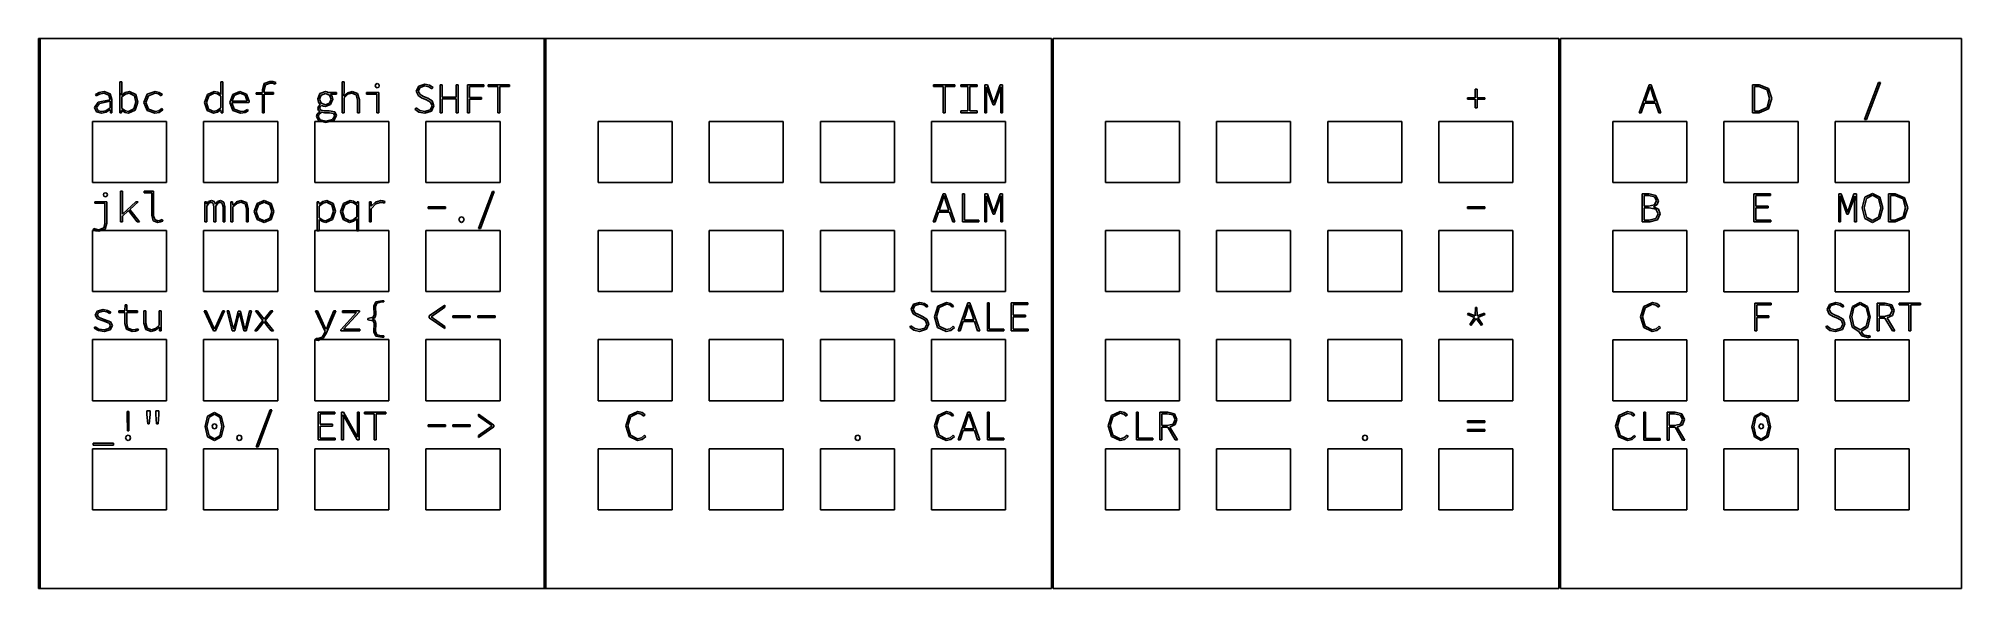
# Model space of a CAD drawing. Extents: x 0 to 58.2, y 0.1 to 16.7.
import ezdxf

# ---------------------------------------------------------------- set-up
doc = ezdxf.new("R2010")
doc.units = 0
doc.layers.add('keypadholes', color=7, linetype='CONTINUOUS')
doc.layers.add('keypadtext', color=7, linetype='CONTINUOUS')

msp = doc.modelspace()

# ---------------------------------------------------------------- linework, layer by layer
at = {"layer": 'keypadholes', "color": 7}
for p, q in [((15.345833, 16.668747), (0.052567, 16.668747)), ((0.052567, 16.668747), (0.052567, 0.057095)), ((15.345833, 0.057095), (15.345833, 16.668747)), ((30.6391, 16.668747), (15.345833, 16.668747)), ((15.345833, 16.668747), (15.345833, 0.057095)), ((30.6391, 0.057095), (30.6391, 16.668747)), ((45.984933, 16.668747), (30.691667, 16.668747)), ((30.691667, 16.668747), (30.691667, 0.057095)), ((45.984933, 0.057095), (45.984933, 16.668747)), ((58.169937, 16.668747), (46.0375, 16.668747)), ((46.0375, 16.668747), (46.0375, 0.052583)), ((58.169937, 0.052583), (58.169937, 16.668747)), ((1.634629, 12.318077), (1.634629, 14.163816)), ((1.634629, 14.163816), (3.875883, 14.163816)), ((3.875883, 14.163816), (3.875883, 12.318077)), ((4.996511, 12.318077), (4.996511, 14.163816)), ((4.996511, 14.163816), (7.237765, 14.163816)), ((7.237765, 14.163816), (7.237765, 12.318077)), ((8.358393, 12.318077), (8.358393, 14.163816)), ((8.358393, 14.163816), (10.599647, 14.163816)), ((10.599647, 14.163816), (10.599647, 12.318077)), ((11.720274, 12.318077), (11.720274, 14.163816)), ((11.720274, 14.163816), (13.961529, 14.163816)), ((13.961529, 14.163816), (13.961529, 12.318077)), ((16.927895, 12.318077), (16.927895, 14.163816)), ((16.927895, 14.163816), (19.16915, 14.163816)), ((19.16915, 14.163816), (19.16915, 12.318077)), ((20.289777, 12.318077), (20.289777, 14.163816)), ((20.289777, 14.163816), (22.531032, 14.163816)), ((22.531032, 14.163816), (22.531032, 12.318077)), ((23.651659, 12.318077), (23.651659, 14.163816)), ((23.651659, 14.163816), (25.892914, 14.163816)), ((25.892914, 14.163816), (25.892914, 12.318077)), ((27.013541, 12.318077), (27.013541, 14.163816)), ((27.013541, 14.163816), (29.254796, 14.163816)), ((29.254796, 14.163816), (29.254796, 12.318077)), ((32.273729, 12.318077), (32.273729, 14.163816)), ((32.273729, 14.163816), (34.514983, 14.163816)), ((34.514983, 14.163816), (34.514983, 12.318077)), ((35.635611, 12.318077), (35.635611, 14.163816)), ((35.635611, 14.163816), (37.876865, 14.163816)), ((37.876865, 14.163816), (37.876865, 12.318077)), ((38.997493, 12.318077), (38.997493, 14.163816)), ((38.997493, 14.163816), (41.238747, 14.163816)), ((41.238747, 14.163816), (41.238747, 12.318077)), ((42.359374, 12.318077), (42.359374, 14.163816)), ((42.359374, 14.163816), (44.600629, 14.163816)), ((44.600629, 14.163816), (44.600629, 12.318077)), ((47.619992, 12.316895), (47.619992, 14.163135)), ((47.619992, 14.163135), (49.861855, 14.163135)), ((49.861855, 14.163135), (49.861855, 12.316895)), ((50.982787, 12.316895), (50.982787, 14.163135)), ((50.982787, 14.163135), (53.22465, 14.163135)), ((53.22465, 14.163135), (53.22465, 12.316895)), ((54.345582, 12.316895), (54.345582, 14.163135)), ((54.345582, 14.163135), (56.587445, 14.163135)), ((56.587445, 14.163135), (56.587445, 12.316895)), ((3.875883, 12.318077), (1.634629, 12.318077)), ((7.237765, 12.318077), (4.996511, 12.318077)), ((10.599647, 12.318077), (8.358393, 12.318077)), ((13.961529, 12.318077), (11.720274, 12.318077)), ((19.16915, 12.318077), (16.927895, 12.318077)), ((22.531032, 12.318077), (20.289777, 12.318077)), ((25.892914, 12.318077), (23.651659, 12.318077)), ((29.254796, 12.318077), (27.013541, 12.318077)), ((34.514983, 12.318077), (32.273729, 12.318077)), ((37.876865, 12.318077), (35.635611, 12.318077)), ((41.238747, 12.318077), (38.997493, 12.318077)), ((44.600629, 12.318077), (42.359374, 12.318077)), ((49.861855, 12.316895), (47.619992, 12.316895)), ((53.22465, 12.316895), (50.982787, 12.316895)), ((56.587445, 12.316895), (54.345582, 12.316895)), ((1.634629, 9.022114), (1.634629, 10.867854)), ((1.634629, 10.867854), (3.875883, 10.867854)), ((3.875883, 10.867854), (3.875883, 9.022114)), ((4.996511, 9.022114), (4.996511, 10.867854)), ((4.996511, 10.867854), (7.237765, 10.867854)), ((7.237765, 10.867854), (7.237765, 9.022114)), ((8.358393, 9.022114), (8.358393, 10.867854)), ((8.358393, 10.867854), (10.599647, 10.867854)), ((10.599647, 10.867854), (10.599647, 9.022114)), ((11.720274, 9.022114), (11.720274, 10.867854)), ((11.720274, 10.867854), (13.961529, 10.867854)), ((13.961529, 10.867854), (13.961529, 9.022114)), ((16.927895, 9.022114), (16.927895, 10.867854)), ((16.927895, 10.867854), (19.16915, 10.867854)), ((19.16915, 10.867854), (19.16915, 9.022114)), ((20.289777, 9.022114), (20.289777, 10.867854)), ((20.289777, 10.867854), (22.531032, 10.867854)), ((22.531032, 10.867854), (22.531032, 9.022114)), ((23.651659, 9.022114), (23.651659, 10.867854)), ((23.651659, 10.867854), (25.892914, 10.867854)), ((25.892914, 10.867854), (25.892914, 9.022114)), ((27.013541, 9.022114), (27.013541, 10.867854)), ((27.013541, 10.867854), (29.254796, 10.867854)), ((29.254796, 10.867854), (29.254796, 9.022114)), ((32.273729, 9.022114), (32.273729, 10.867854)), ((32.273729, 10.867854), (34.514983, 10.867854)), ((34.514983, 10.867854), (34.514983, 9.022114)), ((35.635611, 9.022114), (35.635611, 10.867854)), ((35.635611, 10.867854), (37.876865, 10.867854)), ((37.876865, 10.867854), (37.876865, 9.022114)), ((38.997493, 9.022114), (38.997493, 10.867854)), ((38.997493, 10.867854), (41.238747, 10.867854)), ((41.238747, 10.867854), (41.238747, 9.022114)), ((42.359374, 9.022114), (42.359374, 10.867854)), ((42.359374, 10.867854), (44.600629, 10.867854)), ((44.600629, 10.867854), (44.600629, 9.022114)), ((47.619992, 9.020037), (47.619992, 10.866278)), ((47.619992, 10.866278), (49.861855, 10.866278)), ((49.861855, 10.866278), (49.861855, 9.020037)), ((50.982787, 9.020037), (50.982787, 10.866278)), ((50.982787, 10.866278), (53.22465, 10.866278)), ((53.22465, 10.866278), (53.22465, 9.020037)), ((54.345582, 9.020037), (54.345582, 10.866278)), ((54.345582, 10.866278), (56.587445, 10.866278)), ((56.587445, 10.866278), (56.587445, 9.020037)), ((3.875883, 9.022114), (1.634629, 9.022114)), ((7.237765, 9.022114), (4.996511, 9.022114)), ((10.599647, 9.022114), (8.358393, 9.022114)), ((13.961529, 9.022114), (11.720274, 9.022114)), ((19.16915, 9.022114), (16.927895, 9.022114)), ((22.531032, 9.022114), (20.289777, 9.022114)), ((25.892914, 9.022114), (23.651659, 9.022114)), ((29.254796, 9.022114), (27.013541, 9.022114)), ((34.514983, 9.022114), (32.273729, 9.022114)), ((37.876865, 9.022114), (35.635611, 9.022114)), ((41.238747, 9.022114), (38.997493, 9.022114)), ((44.600629, 9.022114), (42.359374, 9.022114)), ((49.861855, 9.020037), (47.619992, 9.020037)), ((53.22465, 9.020037), (50.982787, 9.020037)), ((56.587445, 9.020037), (54.345582, 9.020037)), ((1.634629, 5.726154), (1.634629, 7.571894)), ((1.634629, 7.571894), (3.875883, 7.571894)), ((3.875883, 7.571894), (3.875883, 5.726154)), ((4.996511, 5.726154), (4.996511, 7.571894)), ((4.996511, 7.571894), (7.237765, 7.571894)), ((7.237765, 7.571894), (7.237765, 5.726154)), ((8.358393, 5.726154), (8.358393, 7.571894)), ((8.358393, 7.571894), (10.599647, 7.571894)), ((10.599647, 7.571894), (10.599647, 5.726154)), ((11.720274, 5.726154), (11.720274, 7.571894)), ((11.720274, 7.571894), (13.961529, 7.571894)), ((13.961529, 7.571894), (13.961529, 5.726154)), ((16.927895, 5.726154), (16.927895, 7.571894)), ((16.927895, 7.571894), (19.16915, 7.571894)), ((19.16915, 7.571894), (19.16915, 5.726154)), ((20.289777, 5.726154), (20.289777, 7.571894)), ((20.289777, 7.571894), (22.531032, 7.571894)), ((22.531032, 7.571894), (22.531032, 5.726154)), ((23.651659, 5.726154), (23.651659, 7.571894)), ((23.651659, 7.571894), (25.892914, 7.571894)), ((25.892914, 7.571894), (25.892914, 5.726154)), ((27.013541, 5.726154), (27.013541, 7.571894)), ((27.013541, 7.571894), (29.254796, 7.571894)), ((29.254796, 7.571894), (29.254796, 5.726154)), ((32.273729, 5.726154), (32.273729, 7.571894)), ((32.273729, 7.571894), (34.514983, 7.571894)), ((34.514983, 7.571894), (34.514983, 5.726154)), ((35.635611, 5.726154), (35.635611, 7.571894)), ((35.635611, 7.571894), (37.876865, 7.571894)), ((37.876865, 7.571894), (37.876865, 5.726154)), ((38.997493, 5.726154), (38.997493, 7.571894)), ((38.997493, 7.571894), (41.238747, 7.571894)), ((41.238747, 7.571894), (41.238747, 5.726154)), ((42.359374, 5.726154), (42.359374, 7.571894)), ((42.359374, 7.571894), (44.600629, 7.571894)), ((44.600629, 7.571894), (44.600629, 5.726154)), ((47.619992, 5.723182), (47.619992, 7.569423)), ((47.619992, 7.569423), (49.861855, 7.569423)), ((49.861855, 7.569423), (49.861855, 5.723182)), ((50.982787, 5.723182), (50.982787, 7.569423)), ((50.982787, 7.569423), (53.22465, 7.569423)), ((53.22465, 7.569423), (53.22465, 5.723182)), ((54.345582, 5.723182), (54.345582, 7.569423)), ((54.345582, 7.569423), (56.587445, 7.569423)), ((56.587445, 7.569423), (56.587445, 5.723182)), ((3.875883, 5.726154), (1.634629, 5.726154)), ((7.237765, 5.726154), (4.996511, 5.726154)), ((10.599647, 5.726154), (8.358393, 5.726154)), ((13.961529, 5.726154), (11.720274, 5.726154)), ((19.16915, 5.726154), (16.927895, 5.726154)), ((22.531032, 5.726154), (20.289777, 5.726154)), ((25.892914, 5.726154), (23.651659, 5.726154)), ((29.254796, 5.726154), (27.013541, 5.726154)), ((34.514983, 5.726154), (32.273729, 5.726154)), ((37.876865, 5.726154), (35.635611, 5.726154)), ((41.238747, 5.726154), (38.997493, 5.726154)), ((44.600629, 5.726154), (42.359374, 5.726154)), ((49.861855, 5.723182), (47.619992, 5.723182)), ((53.22465, 5.723182), (50.982787, 5.723182)), ((56.587445, 5.723182), (54.345582, 5.723182)), ((1.634629, 2.430191), (1.634629, 4.275931)), ((1.634629, 4.275931), (3.875883, 4.275931)), ((3.875883, 4.275931), (3.875883, 2.430191)), ((4.996511, 2.430191), (4.996511, 4.275931)), ((4.996511, 4.275931), (7.237765, 4.275931)), ((7.237765, 4.275931), (7.237765, 2.430191)), ((8.358393, 2.430191), (8.358393, 4.275931)), ((8.358393, 4.275931), (10.599647, 4.275931)), ((10.599647, 4.275931), (10.599647, 2.430191)), ((11.720274, 2.430191), (11.720274, 4.275931)), ((11.720274, 4.275931), (13.961529, 4.275931)), ((13.961529, 4.275931), (13.961529, 2.430191)), ((16.927895, 2.430191), (16.927895, 4.275931)), ((16.927895, 4.275931), (19.16915, 4.275931)), ((19.16915, 4.275931), (19.16915, 2.430191)), ((20.289777, 2.430191), (20.289777, 4.275931)), ((20.289777, 4.275931), (22.531032, 4.275931)), ((22.531032, 4.275931), (22.531032, 2.430191)), ((23.651659, 2.430191), (23.651659, 4.275931)), ((23.651659, 4.275931), (25.892914, 4.275931)), ((25.892914, 4.275931), (25.892914, 2.430191)), ((27.013541, 2.430191), (27.013541, 4.275931)), ((27.013541, 4.275931), (29.254796, 4.275931)), ((29.254796, 4.275931), (29.254796, 2.430191)), ((32.273729, 2.430191), (32.273729, 4.275931)), ((32.273729, 4.275931), (34.514983, 4.275931)), ((34.514983, 4.275931), (34.514983, 2.430191)), ((35.635611, 2.430191), (35.635611, 4.275931)), ((35.635611, 4.275931), (37.876865, 4.275931)), ((37.876865, 4.275931), (37.876865, 2.430191)), ((38.997493, 2.430191), (38.997493, 4.275931)), ((38.997493, 4.275931), (41.238747, 4.275931)), ((41.238747, 4.275931), (41.238747, 2.430191)), ((42.359374, 2.430191), (42.359374, 4.275931)), ((42.359374, 4.275931), (44.600629, 4.275931)), ((44.600629, 4.275931), (44.600629, 2.430191)), ((47.619992, 2.426324), (47.619992, 4.272565)), ((47.619992, 4.272565), (49.861855, 4.272565)), ((49.861855, 4.272565), (49.861855, 2.426324)), ((50.982787, 2.426324), (50.982787, 4.272565)), ((50.982787, 4.272565), (53.22465, 4.272565)), ((53.22465, 4.272565), (53.22465, 2.426324)), ((54.345582, 2.426324), (54.345582, 4.272565)), ((54.345582, 4.272565), (56.587445, 4.272565)), ((56.587445, 4.272565), (56.587445, 2.426324)), ((3.875883, 2.430191), (1.634629, 2.430191)), ((7.237765, 2.430191), (4.996511, 2.430191)), ((10.599647, 2.430191), (8.358393, 2.430191)), ((13.961529, 2.430191), (11.720274, 2.430191)), ((19.16915, 2.430191), (16.927895, 2.430191)), ((22.531032, 2.430191), (20.289777, 2.430191)), ((25.892914, 2.430191), (23.651659, 2.430191)), ((29.254796, 2.430191), (27.013541, 2.430191)), ((34.514983, 2.430191), (32.273729, 2.430191)), ((37.876865, 2.430191), (35.635611, 2.430191)), ((41.238747, 2.430191), (38.997493, 2.430191)), ((44.600629, 2.430191), (42.359374, 2.430191)), ((49.861855, 2.426324), (47.619992, 2.426324)), ((53.22465, 2.426324), (50.982787, 2.426324)), ((56.587445, 2.426324), (54.345582, 2.426324)), ((0.052567, 0.057095), (15.345833, 0.057095)), ((15.345833, 0.057095), (30.6391, 0.057095)), ((30.691667, 0.057095), (45.984933, 0.057095)), ((46.0375, 0.052583), (58.169937, 0.052583))]:
    msp.add_line(p, q, dxfattribs=at)
at = {"layer": 'keypadtext', "color": 7}
for p, q in [((15.293267, 16.668747), (0, 16.668747)), ((0, 16.668747), (0, 0.057095)), ((15.293267, 0.057095), (15.293267, 16.668747)), ((30.6391, 16.668747), (15.345833, 16.668747)), ((15.345833, 16.668747), (15.345833, 0.057095)), ((30.6391, 0.057095), (30.6391, 16.668747)), ((45.984933, 16.668747), (30.691667, 16.668747)), ((30.691667, 16.668747), (30.691667, 0.057095)), ((45.984933, 0.057095), (45.984933, 16.668747)), ((58.169937, 16.668747), (46.0375, 16.668747)), ((46.0375, 16.668747), (46.0375, 0.052583)), ((58.169937, 0.052583), (58.169937, 16.668747)), ((2.461607, 14.427493), (2.461607, 15.355636)), ((2.461607, 15.355636), (2.519352, 15.355636)), ((2.519352, 15.355636), (2.519352, 15.09275)), ((5.514567, 15.105142), (5.514567, 15.355636)), ((5.514567, 15.355636), (5.572313, 15.355636)), ((5.572313, 15.355636), (5.572313, 14.427493)), ((6.77315, 15.11358), (6.830237, 15.304535)), ((6.868312, 15.266566), (6.827204, 15.118854)), ((6.830237, 15.304535), (7.002813, 15.372511)), ((7.006505, 15.323731), (6.868312, 15.266566)), ((7.002813, 15.372511), (7.086425, 15.364891)), ((7.08218, 15.316902), (7.006505, 15.323732)), ((7.157855, 15.289716), (7.08218, 15.316902)), ((7.086425, 15.364891), (7.175785, 15.335333)), ((7.175785, 15.335333), (7.157855, 15.289716)), ((9.185373, 14.427493), (9.185373, 15.355636)), ((9.185373, 15.355636), (9.243118, 15.355636)), ((9.243118, 15.355636), (9.243118, 15.09275)), ((10.189086, 15.243309), (10.2067, 15.288108)), ((10.2067, 15.198642), (10.189086, 15.243309)), ((10.2067, 15.288108), (10.249204, 15.30501)), ((10.249204, 15.181872), (10.2067, 15.198642)), ((10.249204, 15.30501), (10.292342, 15.288108)), ((10.292342, 15.198642), (10.249204, 15.181872)), ((10.292342, 15.288108), (10.309586, 15.243309)), ((10.309586, 15.243309), (10.292342, 15.198642)), ((11.42821, 15.07983), (11.501749, 15.229757)), ((11.541855, 15.192973), (11.487273, 15.082466)), ((11.501749, 15.229757), (11.685822, 15.288134)), ((11.685822, 15.234081), (11.541855, 15.192973)), ((11.685822, 15.288134), (11.829922, 15.258049)), ((11.806929, 15.210218), (11.685822, 15.234081)), ((11.899928, 15.146804), (11.806929, 15.210218)), ((11.829922, 15.258049), (11.93447, 15.186619)), ((11.93447, 15.186619), (11.899928, 15.146804)), ((12.151133, 14.427493), (12.151133, 15.271259)), ((12.151133, 15.271259), (12.210196, 15.271259)), ((12.210196, 15.271259), (12.210196, 14.900529)), ((12.633135, 14.900529), (12.633135, 15.271259)), ((12.633135, 15.271259), (12.692198, 15.271259)), ((12.692198, 15.271259), (12.692198, 14.427493)), ((12.980555, 14.427493), (12.980555, 15.271259)), ((12.980555, 15.271259), (13.473895, 15.271259)), ((13.473895, 15.219842), (13.038037, 15.219842)), ((13.038037, 15.219842), (13.038037, 14.883654)), ((13.473895, 15.271259), (13.473895, 15.219842)), ((13.600882, 15.219842), (13.600882, 15.271259)), ((13.600882, 15.271259), (14.246891, 15.271259)), ((13.894354, 15.219842), (13.600882, 15.219842)), ((13.894354, 14.427493), (13.894354, 15.219842)), ((14.246891, 15.219842), (13.953418, 15.219842)), ((13.953418, 15.219842), (13.953418, 14.427493)), ((14.246891, 15.271259), (14.246891, 15.219842)), ((27.068939, 15.219842), (27.068939, 15.271259)), ((27.068939, 15.271259), (27.714949, 15.271259)), ((27.362412, 15.219842), (27.068939, 15.219842)), ((27.362412, 14.427493), (27.362412, 15.219842)), ((27.714949, 15.219842), (27.421476, 15.219842)), ((27.421476, 15.219842), (27.421476, 14.427493)), ((27.714949, 15.271259), (27.714949, 15.219842)), ((27.895725, 15.219842), (27.895725, 15.271259)), ((27.895725, 15.271259), (28.390383, 15.271259)), ((28.113522, 15.219842), (27.895725, 15.219842)), ((28.113522, 14.478646), (28.113522, 15.219842)), ((28.390383, 15.219842), (28.172586, 15.219842)), ((28.172586, 15.219842), (28.172586, 14.478646)), ((28.390383, 15.271259), (28.390383, 15.219842)), ((28.626269, 14.427493), (28.626269, 15.271259)), ((28.626269, 15.271259), (28.701944, 15.271259)), ((28.675049, 15.206922), (28.672412, 15.206922)), ((28.672412, 15.206922), (28.67724, 15.112394)), ((28.726202, 15.05689), (28.675049, 15.206922)), ((28.701944, 15.271259), (28.842747, 14.879963)), ((28.946636, 14.879963), (29.086385, 15.271259)), ((29.109588, 15.206922), (29.060808, 15.05689)), ((29.086385, 15.271259), (29.16206, 15.271259)), ((29.109141, 15.112394), (29.113278, 15.206922)), ((29.11328, 15.206922), (29.10959, 15.206922)), ((29.16206, 15.271259), (29.16206, 14.427493)), ((43.461992, 14.881017), (43.461992, 15.138629)), ((43.461992, 15.138629), (43.515783, 15.138629)), ((43.515783, 15.138629), (43.515783, 14.881017)), ((48.422761, 14.426884), (48.720272, 15.270879)), ((48.747174, 15.215492), (48.701836, 15.067583)), ((48.720272, 15.270879), (48.779352, 15.270879)), ((48.752449, 15.215492), (48.747174, 15.215492)), ((48.797155, 15.067583), (48.752449, 15.215492)), ((48.779352, 15.270879), (49.07686, 14.426884)), ((51.850968, 14.426884), (51.850968, 15.270879)), ((51.850968, 15.270879), (52.04456, 15.270879)), ((52.039548, 15.220768), (51.910048, 15.220768)), ((51.910048, 15.220768), (51.910048, 14.476733)), ((52.287472, 15.118486), (52.039548, 15.220768)), ((52.04456, 15.270879), (52.332758, 15.156993)), ((52.332758, 15.156993), (52.426731, 14.852047)), ((55.236973, 14.222743), (55.65607, 15.338399)), ((55.71383, 15.338399), (55.29447, 14.222743)), ((55.65607, 15.338399), (55.71383, 15.338399)), ((1.693877, 14.582271), (1.804753, 14.742244)), ((1.759598, 14.451751), (1.693877, 14.582271)), ((1.723409, 14.976995), (1.833396, 15.036033)), ((1.748985, 14.933753), (1.723409, 14.976995)), ((1.850237, 14.989942), (1.748985, 14.933753)), ((1.841338, 14.706964), (1.75162, 14.584908)), ((1.75162, 14.584908), (1.803567, 14.488112)), ((1.804753, 14.742244), (2.165595, 14.820371)), ((1.833396, 15.036033), (1.988665, 15.068755)), ((2.165595, 14.775019), (1.841338, 14.706964)), ((1.982337, 15.018657), (1.850237, 14.989942)), ((2.126273, 14.958169), (1.982337, 15.018657)), ((1.988665, 15.068755), (2.167341, 14.998802)), ((2.038434, 14.488139), (2.165595, 14.573306)), ((2.165595, 14.820371), (2.126273, 14.958169)), ((2.165595, 14.573306), (2.165595, 14.775019)), ((2.167341, 14.998802), (2.222022, 14.828018)), ((2.222022, 14.828018), (2.222022, 14.427493)), ((2.519352, 15.09275), (2.515397, 14.959593)), ((2.515397, 14.959593), (2.62723, 15.038696)), ((2.634315, 14.990496), (2.519352, 14.903429)), ((2.519352, 14.903429), (2.519352, 14.55353)), ((2.519352, 14.55353), (2.628216, 14.481863)), ((2.62723, 15.038696), (2.748754, 15.068755)), ((2.739789, 15.018657), (2.634315, 14.990496)), ((2.901502, 14.941689), (2.739789, 15.018657)), ((2.748754, 15.068755), (2.944877, 14.981979)), ((2.885444, 14.540663), (2.949939, 14.748651)), ((2.949939, 14.748651), (2.901502, 14.941689)), ((3.010321, 14.748651), (2.924073, 14.499529)), ((2.944877, 14.981979), (3.010321, 14.748651)), ((3.189516, 14.738104), (3.288263, 14.982533)), ((3.284572, 14.496233), (3.189516, 14.738104)), ((3.326839, 14.940766), (3.249898, 14.738104)), ((3.249898, 14.738104), (3.325679, 14.537367)), ((3.288263, 14.982533), (3.525441, 15.068755)), ((3.526759, 15.018657), (3.326839, 14.940766)), ((3.525441, 15.068755), (3.655592, 15.040014)), ((3.62896, 14.995427), (3.526759, 15.018657)), ((3.71397, 14.934807), (3.62896, 14.995427)), ((3.639903, 14.486002), (3.733218, 14.550894)), ((3.655592, 15.040014), (3.747193, 14.974095)), ((3.747193, 14.974095), (3.71397, 14.934807)), ((3.733218, 14.550894), (3.762486, 14.510287)), ((5.023601, 14.738104), (5.111221, 14.979659)), ((5.098907, 14.494862), (5.023601, 14.738104)), ((5.151959, 14.937892), (5.083983, 14.738104)), ((5.083983, 14.738104), (5.142124, 14.536892)), ((5.111221, 14.979659), (5.313382, 15.068755)), ((5.317073, 15.018657), (5.151959, 14.937892)), ((5.313382, 15.068755), (5.421173, 15.045684)), ((5.414027, 14.997141), (5.317073, 15.018657)), ((5.410204, 14.490564), (5.514567, 14.575679)), ((5.514567, 14.925578), (5.414027, 14.997141)), ((5.421173, 15.045684), (5.518522, 14.980687)), ((5.514567, 14.575679), (5.514567, 14.925578)), ((5.518522, 14.980687), (5.514568, 15.105142)), ((5.787631, 14.737577), (5.88274, 14.980397)), ((5.883451, 14.497156), (5.787631, 14.737577)), ((5.932654, 14.955032), (5.846431, 14.777392)), ((5.846431, 14.777392), (6.315776, 14.777392)), ((6.368248, 14.731248), (5.846431, 14.731248)), ((5.846431, 14.731248), (5.92266, 14.535864)), ((5.88274, 14.980397), (6.095342, 15.068755)), ((6.096397, 15.019975), (5.932654, 14.955032)), ((6.095342, 15.068755), (6.296001, 14.991287)), ((6.255605, 14.958512), (6.096397, 15.019975)), ((6.315776, 14.777392), (6.255605, 14.958512)), ((6.296001, 14.991287), (6.370885, 14.777392)), ((6.370542, 14.754215), (6.368248, 14.731248)), ((6.370885, 14.777392), (6.370543, 14.754215)), ((6.587522, 15.029731), (6.77315, 15.035005)), ((6.587522, 14.986225), (6.587522, 15.029731)), ((6.77315, 14.986225), (6.587522, 14.986225)), ((6.77315, 15.035005), (6.77315, 15.11358)), ((6.77315, 14.427493), (6.77315, 14.986225)), ((6.827204, 15.118854), (6.827204, 15.035005)), ((6.827204, 15.035005), (7.11303, 15.035005)), ((7.11303, 14.986225), (6.827204, 14.986225)), ((6.827204, 14.986225), (6.827204, 14.427493)), ((7.11303, 15.035005), (7.11303, 14.986225)), ((8.447183, 14.555376), (8.466063, 14.614624)), ((8.467644, 14.494467), (8.447183, 14.555376)), ((8.448238, 14.841729), (8.515897, 15.004972)), ((8.469939, 14.742059), (8.448238, 14.841729)), ((8.466063, 14.614624), (8.52154, 14.670339)), ((8.52154, 14.675613), (8.469939, 14.742059)), ((8.517585, 14.609061), (8.500973, 14.56355)), ((8.500973, 14.56355), (8.539892, 14.501164)), ((8.556346, 14.955506), (8.505983, 14.832501)), ((8.505983, 14.832501), (8.556346, 14.71055)), ((8.515897, 15.004972), (8.6779, 15.068755)), ((8.561092, 14.646872), (8.517585, 14.609061)), ((8.52154, 14.670339), (8.52154, 14.675613)), ((8.6779, 15.004154), (8.556346, 14.955506)), ((8.556346, 14.71055), (8.6779, 14.663747)), ((8.619496, 14.625541), (8.561092, 14.646872)), ((8.6779, 14.618658), (8.619496, 14.625544)), ((8.6779, 15.068755), (8.723437, 15.06256)), ((8.798717, 14.955506), (8.6779, 15.004154)), ((8.6779, 14.663747), (8.798717, 14.71055)), ((8.838348, 14.67825), (8.6779, 14.618658)), ((8.723437, 15.062559), (8.762277, 15.035005)), ((8.762277, 15.035005), (9.018835, 15.035005)), ((8.849554, 14.832501), (8.798717, 14.955506)), ((8.798717, 14.71055), (8.849554, 14.832501)), ((9.018835, 14.987542), (8.831624, 14.987542)), ((8.831624, 14.987542), (8.882567, 14.920331)), ((8.904662, 14.831182), (8.838348, 14.67825)), ((8.882567, 14.920331), (8.904662, 14.831182)), ((9.018835, 15.035005), (9.018835, 14.987542)), ((9.243118, 15.09275), (9.239163, 14.929798)), ((9.239163, 14.929798), (9.355366, 15.029626)), ((9.361483, 14.982586), (9.243118, 14.876271)), ((9.243118, 14.876271), (9.243118, 14.427493)), ((9.355366, 15.029626), (9.487811, 15.068755)), ((9.478846, 15.017338), (9.361483, 14.982586)), ((9.611001, 14.965974), (9.478846, 15.017338)), ((9.487811, 15.068755), (9.654929, 15.006818)), ((9.651818, 14.809824), (9.611001, 14.965974)), ((9.651818, 14.427493), (9.651818, 14.809824)), ((9.654929, 15.006818), (9.709563, 14.817735)), ((9.709563, 14.817735), (9.709563, 14.427493)), ((9.9262, 14.986225), (9.9262, 15.035005)), ((9.9262, 15.035005), (10.291656, 15.035005)), ((10.235229, 14.986225), (9.9262, 14.986225)), ((10.235229, 14.427493), (10.235229, 14.986225)), ((10.291656, 15.035005), (10.291656, 14.427493)), ((11.383385, 14.537446), (11.421882, 14.57858)), ((11.421882, 14.57858), (11.537082, 14.495495)), ((11.49057, 14.939395), (11.42821, 15.07983)), ((11.487273, 15.082466), (11.541775, 14.97486)), ((11.611465, 14.869152), (11.49057, 14.939395)), ((11.541775, 14.97486), (11.646271, 14.919251)), ((11.739612, 14.811407), (11.611465, 14.869152)), ((11.646271, 14.919251), (11.773099, 14.862824)), ((11.856131, 14.748177), (11.739612, 14.811407)), ((11.773099, 14.862824), (11.90652, 14.783088)), ((11.845083, 14.511606), (11.905201, 14.633952)), ((11.905201, 14.633952), (11.856131, 14.748177)), ((11.964002, 14.637907), (11.886955, 14.475508)), ((11.90652, 14.783088), (11.964002, 14.637907)), ((12.210196, 14.900529), (12.633135, 14.900529)), ((12.633135, 14.849376), (12.210196, 14.849376)), ((12.210196, 14.849376), (12.210196, 14.427493)), ((12.633135, 14.427493), (12.633135, 14.849376)), ((13.038037, 14.883654), (13.404812, 14.883654)), ((13.404812, 14.832501), (13.038037, 14.832501)), ((13.038037, 14.832501), (13.038037, 14.427493)), ((13.404812, 14.883654), (13.404812, 14.832501)), ((28.677237, 15.112394), (28.680056, 15.018657)), ((28.680059, 15.018657), (28.680059, 14.427493)), ((28.873598, 14.660583), (28.726202, 15.05689)), ((28.842747, 14.879963), (28.892846, 14.731248)), ((28.914731, 14.660583), (28.873598, 14.660583)), ((28.892846, 14.731248), (28.897855, 14.731248)), ((28.897856, 14.731248), (28.946636, 14.879963)), ((29.060808, 15.05689), (28.914731, 14.660583)), ((29.106952, 15.018657), (29.109143, 15.112394)), ((29.106952, 14.427493), (29.106952, 15.018657)), ((43.226002, 14.832501), (43.226002, 14.881017)), ((43.226002, 14.881017), (43.461992, 14.881017)), ((43.461992, 14.832501), (43.226002, 14.832501)), ((43.461992, 14.574624), (43.461992, 14.832501)), ((43.515783, 14.574624), (43.461992, 14.574624)), ((43.515783, 14.881017), (43.75151, 14.881017)), ((43.75151, 14.832501), (43.515783, 14.832501)), ((43.515783, 14.832501), (43.515783, 14.574624)), ((43.75151, 14.881017), (43.75151, 14.832501)), ((48.581804, 14.71437), (48.481838, 14.426884)), ((48.916501, 14.71437), (48.581804, 14.71437)), ((48.653541, 14.922468), (48.599736, 14.764482)), ((48.599736, 14.764482), (48.899885, 14.764482)), ((48.701836, 15.067583), (48.653541, 14.922468)), ((48.845816, 14.922468), (48.797155, 15.067583)), ((48.899885, 14.764482), (48.845816, 14.922468)), ((49.013824, 14.426884), (48.916501, 14.71437)), ((52.039548, 14.476733), (52.287472, 14.58181)), ((52.332916, 14.543435), (52.045878, 14.426884)), ((52.365278, 14.852047), (52.287472, 15.118486)), ((52.287472, 14.58181), (52.365278, 14.852047)), ((52.426731, 14.852047), (52.332916, 14.543435)), ((1.90798, 14.410618), (1.759598, 14.451751)), ((1.803567, 14.488112), (1.918002, 14.459134)), ((2.043908, 14.443419), (1.90798, 14.410618)), ((1.918002, 14.459134), (2.038434, 14.488139)), ((2.165595, 14.519516), (2.043908, 14.443419)), ((2.167968, 14.519516), (2.165595, 14.519516)), ((2.17456, 14.427493), (2.167968, 14.519516)), ((2.222022, 14.427493), (2.17456, 14.427493)), ((2.509069, 14.427493), (2.461607, 14.427493)), ((2.515397, 14.495785), (2.509069, 14.427493)), ((2.518036, 14.495785), (2.515397, 14.495785)), ((2.620667, 14.433715), (2.518036, 14.495785)), ((2.724495, 14.410618), (2.620667, 14.433715)), ((2.628216, 14.481863), (2.721859, 14.460453)), ((2.721859, 14.460453), (2.885444, 14.540663)), ((2.924073, 14.499529), (2.724495, 14.410618)), ((3.522804, 14.410618), (3.284572, 14.496233)), ((3.325679, 14.537367), (3.525441, 14.460453)), ((3.655196, 14.437908), (3.522804, 14.410618)), ((3.525441, 14.460453), (3.639903, 14.486002)), ((3.762486, 14.510287), (3.655196, 14.437908)), ((5.295452, 14.410618), (5.098907, 14.494862)), ((5.142124, 14.536892), (5.303098, 14.460453)), ((5.41706, 14.44276), (5.295452, 14.410618)), ((5.303098, 14.460453), (5.410204, 14.490564)), ((5.514567, 14.518197), (5.41706, 14.44276)), ((5.517204, 14.518197), (5.514567, 14.518197)), ((5.523532, 14.427493), (5.517204, 14.518197)), ((5.572313, 14.427493), (5.523532, 14.427493)), ((6.111954, 14.410618), (5.883451, 14.497156)), ((5.92266, 14.535864), (6.116964, 14.459134)), ((6.2478, 14.433056), (6.111954, 14.410618)), ((6.116964, 14.459134), (6.228631, 14.477908)), ((6.228631, 14.477908), (6.322105, 14.527163)), ((6.345308, 14.482601), (6.2478, 14.433056)), ((6.322105, 14.527163), (6.345308, 14.482601)), ((6.827204, 14.427493), (6.77315, 14.427493)), ((8.407368, 14.308574), (8.434289, 14.385067)), ((8.47885, 14.177237), (8.407368, 14.308574)), ((8.434289, 14.385067), (8.511257, 14.454652)), ((8.483227, 14.375126), (8.461158, 14.307256)), ((8.461158, 14.307256), (8.518191, 14.212437)), ((8.511257, 14.459661), (8.467644, 14.494467)), ((8.694512, 14.127955), (8.47885, 14.177237)), ((8.561092, 14.438831), (8.483227, 14.375126)), ((8.511257, 14.454652), (8.511257, 14.459661)), ((8.518191, 14.212437), (8.690557, 14.174363)), ((8.539892, 14.501164), (8.643095, 14.481283)), ((8.606892, 14.429787), (8.561092, 14.438831)), ((8.654697, 14.427493), (8.606892, 14.429788)), ((8.643095, 14.481283), (8.795764, 14.481283)), ((8.800774, 14.427493), (8.654697, 14.427493)), ((8.690557, 14.174363), (8.889291, 14.225147)), ((8.931769, 14.193981), (8.694512, 14.127955)), ((8.795764, 14.481283), (8.966574, 14.448851)), ((8.921354, 14.40748), (8.800774, 14.427493)), ((8.889291, 14.225147), (8.961089, 14.334678)), ((8.961089, 14.334678), (8.921354, 14.40748)), ((9.020153, 14.34127), (8.931769, 14.193981)), ((8.966574, 14.448851), (9.020153, 14.34127)), ((9.243118, 14.427493), (9.185373, 14.427493)), ((9.709563, 14.427493), (9.651818, 14.427493)), ((10.291656, 14.427493), (10.235229, 14.427493)), ((11.510134, 14.446135), (11.383385, 14.537446)), ((11.682131, 14.410618), (11.510134, 14.446135)), ((11.537082, 14.495495), (11.682131, 14.464407)), ((11.682131, 14.464407), (11.845083, 14.511606)), ((11.886955, 14.475508), (11.682131, 14.410618)), ((12.210196, 14.427493), (12.151133, 14.427493)), ((12.692198, 14.427493), (12.633135, 14.427493)), ((13.038037, 14.427493), (12.980555, 14.427493)), ((13.953418, 14.427493), (13.894354, 14.427493)), ((27.421476, 14.427493), (27.362412, 14.427493)), ((27.895725, 14.427493), (27.895725, 14.478646)), ((27.895725, 14.478646), (28.113522, 14.478646)), ((28.390383, 14.427493), (27.895725, 14.427493)), ((28.172586, 14.478646), (28.390383, 14.478646)), ((28.390383, 14.478646), (28.390383, 14.427493)), ((28.680059, 14.427493), (28.626269, 14.427493)), ((29.16206, 14.427493), (29.106952, 14.427493)), ((48.481838, 14.426884), (48.422761, 14.426884)), ((49.07686, 14.426884), (49.013824, 14.426884)), ((52.045878, 14.426884), (51.850968, 14.426884)), ((51.910048, 14.476733), (52.039548, 14.476733)), ((55.29447, 14.222743), (55.236973, 14.222743)), ((1.700205, 11.690262), (1.700205, 11.739042)), ((1.700205, 11.739042), (2.065662, 11.739042)), ((2.009235, 11.690262), (1.700205, 11.690262)), ((1.963089, 11.947347), (1.980692, 11.992145)), ((1.980692, 11.90268), (1.963089, 11.947347)), ((1.980692, 11.992145), (2.023212, 12.009047)), ((2.023212, 11.88591), (1.980692, 11.90268)), ((2.009235, 11.079586), (2.009235, 11.690262)), ((2.023212, 12.009047), (2.066355, 11.992145)), ((2.066355, 11.90268), (2.023212, 11.88591)), ((2.065662, 11.739042), (2.065662, 11.087232)), ((2.066355, 11.992145), (2.083589, 11.947347)), ((2.083589, 11.947347), (2.066355, 11.90268)), ((2.484544, 11.13153), (2.484544, 12.059673)), ((2.484544, 12.059673), (2.542292, 12.059673)), ((2.542292, 12.059673), (2.542292, 11.373058)), ((2.547568, 11.373058), (2.942293, 11.739042)), ((3.012694, 11.739042), (2.760356, 11.503579)), ((2.942293, 11.739042), (3.012694, 11.739042)), ((3.197427, 12.010893), (3.197427, 12.059673)), ((3.197427, 12.059673), (3.481934, 12.059673)), ((3.425507, 12.010893), (3.197427, 12.010893)), ((3.425507, 11.317159), (3.425507, 12.010893)), ((3.481934, 12.059673), (3.481934, 11.309512)), ((5.033884, 11.13153), (5.033884, 11.739042)), ((5.033884, 11.739042), (5.080028, 11.739042)), ((5.080028, 11.739042), (5.086356, 11.673123)), ((5.086356, 11.673123), (5.088993, 11.673123)), ((5.088993, 11.673123), (5.14745, 11.745897)), ((5.148795, 11.691949), (5.088993, 11.603776)), ((5.14745, 11.745897), (5.23006, 11.772792)), ((5.221095, 11.721376), (5.148795, 11.691949)), ((5.287304, 11.685489), (5.221095, 11.721376)), ((5.23006, 11.772792), (5.310798, 11.745475)), ((5.309427, 11.57899), (5.287304, 11.685489)), ((5.310798, 11.745475), (5.353197, 11.662576)), ((5.353197, 11.662576), (5.420118, 11.744078)), ((5.42141, 11.691949), (5.360844, 11.603776)), ((5.420118, 11.744078), (5.504284, 11.772792)), ((5.492682, 11.721376), (5.42141, 11.691949)), ((5.560263, 11.685489), (5.492682, 11.721376)), ((5.504284, 11.772792), (5.602715, 11.726148)), ((5.582596, 11.57899), (5.560263, 11.685489)), ((5.602715, 11.726148), (5.637705, 11.585582)), ((5.823491, 11.13153), (5.823491, 11.739042)), ((5.823491, 11.739042), (5.872272, 11.739042)), ((5.872272, 11.739042), (5.8786, 11.63779)), ((5.8786, 11.63779), (5.88361, 11.63779)), ((5.999601, 11.686623), (5.881237, 11.580309)), ((5.88361, 11.63779), (5.994275, 11.734164)), ((5.994275, 11.734164), (6.125929, 11.772792)), ((6.116964, 11.721376), (5.999601, 11.686623)), ((6.249119, 11.670011), (6.116964, 11.721376)), ((6.125929, 11.772792), (6.293047, 11.710855)), ((6.289936, 11.513862), (6.249119, 11.670011)), ((6.293047, 11.710855), (6.347681, 11.521772)), ((6.525821, 11.442142), (6.614575, 11.68657)), ((6.653467, 11.644804), (6.586203, 11.442142)), ((6.614575, 11.68657), (6.824567, 11.772792)), ((6.824567, 11.722694), (6.653467, 11.644804)), ((6.824567, 11.772792), (7.034454, 11.68657)), ((6.995667, 11.644804), (6.824567, 11.722694)), ((7.062932, 11.442142), (6.995667, 11.644804)), ((7.034454, 11.68657), (7.123313, 11.442142)), ((8.434263, 10.861525), (8.434263, 11.739042)), ((8.434263, 11.739042), (8.483043, 11.739042)), ((8.483043, 11.739042), (8.489371, 11.667585)), ((8.489372, 11.667585), (8.492009, 11.667585)), ((8.492008, 11.667585), (8.599879, 11.742734)), ((8.606972, 11.694533), (8.492008, 11.607467)), ((8.599879, 11.742734), (8.721407, 11.772792)), ((8.712442, 11.722694), (8.606972, 11.694533)), ((8.874155, 11.645727), (8.712442, 11.722694)), ((8.721407, 11.772792), (8.91753, 11.686016)), ((8.922593, 11.452689), (8.874155, 11.645727)), ((8.91753, 11.686016), (8.982975, 11.452689)), ((9.136593, 11.442142), (9.224239, 11.683696)), ((9.264977, 11.641929), (9.196975, 11.442142)), ((9.224239, 11.683696), (9.426374, 11.772792)), ((9.430065, 11.722694), (9.264977, 11.641929)), ((9.426374, 11.772792), (9.533849, 11.749879)), ((9.527019, 11.701178), (9.430065, 11.722694)), ((9.62756, 11.629616), (9.527019, 11.701178)), ((9.533849, 11.749879), (9.628878, 11.686043)), ((9.628878, 11.686043), (9.631515, 11.686043)), ((9.631515, 11.686043), (9.637842, 11.739042)), ((9.637843, 11.739042), (9.685305, 11.739042)), ((9.685305, 11.739042), (9.685305, 10.861525)), ((10.010841, 11.13153), (10.010841, 11.739042)), ((10.010841, 11.739042), (10.059621, 11.739042)), ((10.059621, 11.739042), (10.065948, 11.60404)), ((10.068585, 11.60404), (10.192198, 11.725595)), ((10.202138, 11.674309), (10.068585, 11.52309)), ((10.192198, 11.725595), (10.358103, 11.772792)), ((10.349138, 11.718739), (10.202138, 11.674309)), ((10.409019, 11.713597), (10.349138, 11.718739)), ((10.358103, 11.772792), (10.420674, 11.767574)), ((10.465947, 11.69659), (10.409019, 11.713597)), ((10.420674, 11.767572), (10.48124, 11.746952)), ((10.48124, 11.746952), (10.465947, 11.69659)), ((13.309967, 10.927444), (13.72895, 12.042798)), ((13.786695, 12.042798), (13.367449, 10.927444)), ((13.72895, 12.042798), (13.786695, 12.042798)), ((27.064984, 11.13153), (27.362412, 11.975297)), ((27.343981, 11.772054), (27.295702, 11.62698)), ((27.389307, 11.919924), (27.343981, 11.772054)), ((27.362412, 11.975297), (27.421476, 11.975297)), ((27.394581, 11.919924), (27.389306, 11.919924)), ((27.439274, 11.772054), (27.394581, 11.919924)), ((27.421476, 11.975297), (27.718903, 11.13153)), ((27.487922, 11.62698), (27.439274, 11.772054)), ((27.950834, 11.13153), (27.950834, 11.975297)), ((27.950834, 11.975297), (28.007261, 11.975297)), ((28.007261, 11.975297), (28.007261, 11.182683)), ((28.626269, 11.13153), (28.626269, 11.975297)), ((28.626269, 11.975297), (28.701944, 11.975297)), ((28.675049, 11.91096), (28.672412, 11.91096)), ((28.672412, 11.91096), (28.67724, 11.816431)), ((28.726202, 11.760928), (28.675049, 11.91096)), ((28.677237, 11.816431), (28.680056, 11.722694)), ((28.680059, 11.722694), (28.680059, 11.13153)), ((28.701944, 11.975297), (28.842747, 11.584)), ((28.873598, 11.36462), (28.726202, 11.760928)), ((29.060808, 11.760928), (28.914731, 11.36462)), ((28.946636, 11.584), (29.086385, 11.975297)), ((29.109588, 11.91096), (29.060808, 11.760928)), ((29.086385, 11.975297), (29.16206, 11.975297)), ((29.106952, 11.722694), (29.109143, 11.816431)), ((29.106952, 11.13153), (29.106952, 11.722694)), ((29.109141, 11.816431), (29.113278, 11.91096)), ((29.11328, 11.91096), (29.10959, 11.91096)), ((29.16206, 11.975297), (29.16206, 11.13153)), ((48.512699, 11.130026), (48.512699, 11.974022)), ((48.512699, 11.974022), (48.724228, 11.974022)), ((48.707348, 11.925229), (48.571518, 11.925229)), ((48.571518, 11.925229), (48.571518, 11.602664)), ((48.701018, 11.602664), (48.887093, 11.644653)), ((48.883611, 11.888541), (48.707348, 11.925229)), ((48.724228, 11.974022), (48.927236, 11.924358)), ((48.964925, 11.65333), (48.85241, 11.584465)), ((48.943403, 11.770144), (48.883611, 11.888541)), ((48.887093, 11.644653), (48.943403, 11.770144)), ((48.927236, 11.924358), (49.002483, 11.769089)), ((49.002483, 11.769089), (48.964925, 11.65333)), ((51.890794, 11.130026), (51.890794, 11.974022)), ((51.890794, 11.974022), (52.390862, 11.974022)), ((52.390862, 11.922591), (51.949874, 11.922591)), ((51.949874, 11.922591), (51.949874, 11.603192)), ((52.390862, 11.974022), (52.390862, 11.922591)), ((54.456119, 11.130026), (54.456119, 11.974022)), ((54.456119, 11.974022), (54.531815, 11.974022)), ((54.504912, 11.909667), (54.502275, 11.909667)), ((54.502275, 11.909667), (54.507076, 11.815113)), ((54.55608, 11.759595), (54.504912, 11.909667)), ((54.507075, 11.815113), (54.509922, 11.72135)), ((54.509923, 11.72135), (54.509923, 11.130026)), ((54.531815, 11.974022), (54.672657, 11.582619)), ((54.703515, 11.36318), (54.55608, 11.759595)), ((54.890777, 11.759595), (54.74466, 11.36318)), ((54.776573, 11.582619), (54.91636, 11.974022)), ((54.93957, 11.909667), (54.890777, 11.759595)), ((54.91636, 11.974022), (54.992056, 11.974022)), ((54.936933, 11.72135), (54.939096, 11.815113)), ((54.936933, 11.130026), (54.936933, 11.72135)), ((54.939095, 11.815113), (54.943262, 11.909667)), ((54.943263, 11.909667), (54.939571, 11.909667)), ((54.992056, 11.974022), (54.992056, 11.130026)), ((55.159958, 11.555189), (55.248446, 11.873243)), ((55.291622, 11.833734), (55.221412, 11.555189)), ((55.248446, 11.873243), (55.475402, 11.990902)), ((55.475402, 11.936834), (55.291622, 11.833734)), ((55.475402, 11.990902), (55.702357, 11.873243)), ((55.659024, 11.833734), (55.475402, 11.936834)), ((55.729128, 11.555189), (55.659024, 11.833734)), ((55.702357, 11.873243), (55.790845, 11.555189)), ((55.965077, 11.130026), (55.965077, 11.974022)), ((55.965077, 11.974022), (56.158669, 11.974022)), ((56.153658, 11.92391), (56.024157, 11.92391)), ((56.024157, 11.92391), (56.024157, 11.179875)), ((56.401582, 11.821628), (56.153658, 11.92391)), ((56.158669, 11.974022), (56.446893, 11.860135)), ((56.479387, 11.555189), (56.401582, 11.821628)), ((56.446893, 11.860135), (56.540841, 11.555189)), ((1.972681, 10.944847), (2.009235, 11.079586)), ((2.065662, 11.087232), (2.013881, 10.910173)), ((2.542292, 11.13153), (2.484544, 11.13153)), ((2.72054, 11.469301), (2.542292, 11.303447)), ((2.542292, 11.373058), (2.547568, 11.373058)), ((2.542292, 11.303447), (2.542292, 11.13153)), ((2.988436, 11.13153), (2.72054, 11.469301)), ((2.760356, 11.503579), (3.053828, 11.13153)), ((3.053828, 11.13153), (2.988436, 11.13153)), ((3.472784, 11.163013), (3.425507, 11.317159)), ((3.607444, 11.114655), (3.472784, 11.163013)), ((3.481934, 11.309512), (3.515896, 11.200113)), ((3.515896, 11.200113), (3.615091, 11.16449)), ((3.688288, 11.126151), (3.607444, 11.114655)), ((3.615091, 11.16449), (3.675447, 11.172558)), ((3.675447, 11.172558), (3.743502, 11.19824)), ((3.761432, 11.152888), (3.688288, 11.126151)), ((3.743502, 11.19824), (3.761432, 11.152888)), ((5.088993, 11.13153), (5.033884, 11.13153)), ((5.088993, 11.603776), (5.088993, 11.13153)), ((5.309427, 11.13153), (5.309427, 11.57899)), ((5.360844, 11.13153), (5.309427, 11.13153)), ((5.360844, 11.603776), (5.360844, 11.13153)), ((5.582596, 11.13153), (5.582596, 11.57899)), ((5.637705, 11.13153), (5.582596, 11.13153)), ((5.637705, 11.585582), (5.637705, 11.13153)), ((5.881237, 11.13153), (5.823491, 11.13153)), ((5.881237, 11.580309), (5.881237, 11.13153)), ((6.289936, 11.13153), (6.289936, 11.513862)), ((6.347681, 11.13153), (6.289936, 11.13153)), ((6.347681, 11.521772), (6.347681, 11.13153)), ((6.614575, 11.20027), (6.525821, 11.442142)), ((6.586203, 11.442142), (6.653467, 11.241404)), ((6.824567, 11.114655), (6.614575, 11.20027)), ((6.653467, 11.241404), (6.824567, 11.16449)), ((6.824567, 11.16449), (6.995667, 11.241404)), ((7.034454, 11.20027), (6.824567, 11.114655)), ((6.995667, 11.241404), (7.062932, 11.442142)), ((7.123313, 11.442142), (7.034454, 11.20027)), ((8.593972, 11.137595), (8.490689, 11.20246)), ((8.490689, 11.20246), (8.492008, 11.077476)), ((8.492008, 11.607467), (8.492008, 11.254667)), ((8.492008, 11.254667), (8.600538, 11.185241)), ((8.492008, 11.077476), (8.492008, 10.861525)), ((8.694512, 11.114655), (8.593972, 11.137595)), ((8.600538, 11.185241), (8.691875, 11.16449)), ((8.691875, 11.16449), (8.857755, 11.244701)), ((8.896383, 11.203567), (8.694512, 11.114655)), ((8.857755, 11.244701), (8.922593, 11.452689)), ((8.982975, 11.452689), (8.896383, 11.203567)), ((9.211899, 11.198899), (9.136593, 11.442142)), ((9.196975, 11.442142), (9.255116, 11.24093)), ((9.408444, 11.114655), (9.211899, 11.198899)), ((9.255116, 11.24093), (9.41609, 11.16449)), ((9.529577, 11.146454), (9.408444, 11.114655)), ((9.41609, 11.16449), (9.523196, 11.194602)), ((9.523196, 11.194602), (9.62756, 11.279717)), ((9.631515, 11.223554), (9.529577, 11.146454)), ((9.62756, 11.279717), (9.62756, 11.629616)), ((9.62756, 11.100944), (9.631515, 11.223554)), ((9.62756, 10.861525), (9.62756, 11.100944)), ((10.068585, 11.13153), (10.010841, 11.13153)), ((10.065949, 11.60404), (10.068586, 11.60404)), ((10.068585, 11.52309), (10.068585, 11.13153)), ((11.783225, 11.536538), (11.783225, 11.585055)), ((11.783225, 11.585055), (12.308733, 11.585055)), ((12.308733, 11.536538), (11.783225, 11.536538)), ((12.308733, 11.585055), (12.308733, 11.536538)), ((12.720227, 11.197713), (12.7438, 11.259651)), ((12.7438, 11.136514), (12.720227, 11.197713)), ((12.7438, 11.259651), (12.797221, 11.281035)), ((12.797221, 11.114655), (12.7438, 11.136514)), ((12.797221, 11.281035), (12.850642, 11.259651)), ((12.850642, 11.136514), (12.797221, 11.114655)), ((12.850642, 11.259651), (12.874215, 11.197713)), ((12.874215, 11.197713), (12.850642, 11.136514)), ((27.124048, 11.13153), (27.064984, 11.13153)), ((27.223981, 11.418938), (27.124048, 11.13153)), ((27.558588, 11.418938), (27.223981, 11.418938)), ((27.295702, 11.62698), (27.241911, 11.469037)), ((27.241911, 11.469037), (27.541976, 11.469037)), ((27.541976, 11.469037), (27.487922, 11.62698)), ((27.655884, 11.13153), (27.558588, 11.418938)), ((27.718903, 11.13153), (27.655884, 11.13153)), ((28.449447, 11.13153), (27.950834, 11.13153)), ((28.007261, 11.182683), (28.449447, 11.182683)), ((28.449447, 11.182683), (28.449447, 11.13153)), ((28.680059, 11.13153), (28.626269, 11.13153)), ((28.842747, 11.584), (28.892846, 11.435286)), ((28.914731, 11.36462), (28.873598, 11.36462)), ((28.892846, 11.435286), (28.897855, 11.435286)), ((28.897856, 11.435286), (28.946636, 11.584)), ((29.16206, 11.13153), (29.106952, 11.13153)), ((43.226002, 11.536538), (43.226002, 11.585055)), ((43.226002, 11.585055), (43.75151, 11.585055)), ((43.75151, 11.536538), (43.226002, 11.536538)), ((43.75151, 11.585055), (43.75151, 11.536538)), ((48.740844, 11.130026), (48.512699, 11.130026)), ((48.571518, 11.602664), (48.701018, 11.602664)), ((48.725547, 11.555189), (48.571518, 11.555189)), ((48.571518, 11.555189), (48.571518, 11.178556)), ((48.571518, 11.178556), (48.725547, 11.178556)), ((48.925099, 11.510615), (48.725547, 11.555189)), ((48.725547, 11.178556), (48.923622, 11.226268)), ((48.969514, 11.191902), (48.740844, 11.130026)), ((48.85241, 11.584465), (48.85241, 11.579455)), ((48.85241, 11.579454), (49.000267, 11.514625)), ((48.923622, 11.226268), (48.995889, 11.37584)), ((48.995889, 11.37584), (48.925099, 11.510615)), ((49.054969, 11.37584), (48.969514, 11.191902)), ((49.000267, 11.514625), (49.054969, 11.37584)), ((52.403522, 11.130026), (51.890794, 11.130026)), ((51.949874, 11.603192), (52.321496, 11.603192)), ((52.321496, 11.552024), (51.949874, 11.552024)), ((51.949874, 11.552024), (51.949874, 11.181193)), ((51.949874, 11.181193), (52.403522, 11.181193)), ((52.321496, 11.603192), (52.321496, 11.552024)), ((52.403522, 11.181193), (52.403522, 11.130026)), ((54.509923, 11.130026), (54.456119, 11.130026)), ((54.672657, 11.582619), (54.722769, 11.433865)), ((54.74466, 11.36318), (54.703515, 11.36318)), ((54.722769, 11.433865), (54.727779, 11.433865)), ((54.72778, 11.433865), (54.776573, 11.582619)), ((54.992056, 11.130026), (54.936933, 11.130026)), ((55.248446, 11.233389), (55.159958, 11.555189)), ((55.221412, 11.555189), (55.291622, 11.272846)), ((55.475402, 11.113146), (55.248446, 11.233389)), ((55.291622, 11.272846), (55.475402, 11.166951)), ((55.475402, 11.166951), (55.659024, 11.272846)), ((55.702357, 11.233389), (55.475402, 11.113146)), ((55.659024, 11.272846), (55.729128, 11.555189)), ((55.790845, 11.555189), (55.702357, 11.233389)), ((56.159988, 11.130026), (55.965077, 11.130026)), ((56.024157, 11.179875), (56.153658, 11.179875)), ((56.153658, 11.179875), (56.401582, 11.284952)), ((56.447052, 11.246577), (56.159988, 11.130026)), ((56.401582, 11.284952), (56.479387, 11.555189)), ((56.540841, 11.555189), (56.447052, 11.246577)), ((1.656701, 10.885519), (1.679638, 10.929817)), ((1.736326, 10.856489), (1.656701, 10.885519)), ((1.679638, 10.929817), (1.749745, 10.903872)), ((1.824661, 10.84465), (1.736326, 10.856489)), ((1.749745, 10.903872), (1.82835, 10.893166)), ((2.013881, 10.910173), (1.824661, 10.84465)), ((1.82835, 10.893166), (1.972681, 10.944847)), ((8.492008, 10.861525), (8.434263, 10.861525)), ((9.685305, 10.861525), (9.62756, 10.861525)), ((13.367449, 10.927444), (13.309967, 10.927444)), ((10.205513, 8.712689), (10.382625, 8.746835)), ((10.382625, 8.746835), (10.449072, 8.746835)), ((10.449072, 8.746835), (10.449072, 8.708338)), ((1.716817, 8.310184), (1.775321, 8.427814)), ((1.786064, 8.204344), (1.716817, 8.310184)), ((1.775321, 8.427814), (1.957818, 8.476831)), ((1.81477, 8.393141), (1.77588, 8.31414)), ((1.77588, 8.31414), (1.832075, 8.237727)), ((1.959133, 8.135898), (1.786064, 8.204344)), ((1.956499, 8.428051), (1.81477, 8.393141)), ((1.832075, 8.237727), (1.983394, 8.183094)), ((2.070803, 8.409089), (1.956499, 8.428051)), ((1.957818, 8.476831), (2.084414, 8.455232)), ((1.983394, 8.183094), (2.183198, 8.104414)), ((2.162958, 8.358705), (2.070803, 8.409089)), ((2.084414, 8.455232), (2.193806, 8.400627)), ((2.193806, 8.400627), (2.162958, 8.358705)), ((2.429436, 8.437804), (2.616649, 8.443107)), ((2.429436, 8.394299), (2.429436, 8.437804)), ((2.615331, 8.394299), (2.429436, 8.394299)), ((2.615331, 8.062332), (2.615331, 8.394299)), ((2.616649, 8.443079), (2.624298, 8.621061)), ((2.624298, 8.621061), (2.67176, 8.621061)), ((2.67176, 8.621061), (2.67176, 8.443079)), ((2.67176, 8.443079), (3.000038, 8.443079)), ((3.000038, 8.394299), (2.67176, 8.394299)), ((2.67176, 8.394299), (2.67176, 8.057323)), ((3.000038, 8.443079), (3.000038, 8.394299)), ((3.189516, 8.063908), (3.189516, 8.443079)), ((3.189516, 8.443079), (3.245943, 8.443079)), ((3.245943, 8.443079), (3.245943, 8.071562)), ((3.654906, 8.008013), (3.654906, 8.443079)), ((3.654906, 8.443079), (3.711333, 8.443079)), ((3.711333, 8.443079), (3.711333, 7.835569)), ((5.294133, 7.835569), (5.017272, 8.443079)), ((5.017272, 8.443079), (5.076336, 8.443079)), ((5.076336, 8.443079), (5.245353, 8.062332)), ((5.627421, 8.443079), (5.354252, 7.835569)), ((5.401714, 8.062332), (5.572313, 8.443079)), ((5.572313, 8.443079), (5.627421, 8.443079)), ((5.861988, 7.835569), (5.702991, 8.443079)), ((5.702991, 8.443079), (5.763109, 8.443079)), ((5.763109, 8.443079), (5.881949, 7.967564)), ((6.051862, 8.291383), (5.935027, 7.835569)), ((5.94531, 8.048093), (6.043925, 8.428051)), ((6.043925, 8.428051), (6.10668, 8.428051)), ((6.07082, 8.375581), (6.051862, 8.291383)), ((6.076094, 8.375581), (6.07082, 8.375581)), ((6.097004, 8.28938), (6.076094, 8.375581)), ((6.116964, 8.204191), (6.097004, 8.28938)), ((6.10668, 8.428051), (6.205559, 8.049676)), ((6.214524, 7.835569), (6.116964, 8.204191)), ((6.443923, 8.443079), (6.287563, 7.835569)), ((6.289936, 8.049676), (6.387496, 8.443079)), ((6.387496, 8.443079), (6.443923, 8.443079)), ((6.542433, 7.835569), (6.788707, 8.150661)), ((6.788707, 8.150661), (6.561681, 8.443079)), ((6.561681, 8.443079), (6.627073, 8.443079)), ((6.627073, 8.443079), (6.746255, 8.288564)), ((6.746255, 8.288564), (6.783856, 8.237783)), ((6.783856, 8.237783), (6.823249, 8.185996)), ((6.823249, 8.185996), (6.828259, 8.185996)), ((6.828259, 8.185996), (6.869735, 8.239045)), ((7.08719, 8.443079), (6.857791, 8.148023)), ((6.857791, 8.148023), (7.106438, 7.835569)), ((6.869735, 8.239045), (7.024435, 8.443079)), ((7.024435, 8.443079), (7.08719, 8.443079)), ((8.675263, 7.817374), (8.376518, 8.443079)), ((8.376518, 8.443079), (8.435581, 8.443079)), ((8.435581, 8.443079), (8.614881, 8.056527)), ((8.99194, 8.443079), (8.702159, 7.751984)), ((8.776515, 8.056527), (8.936832, 8.443079)), ((8.936832, 8.443079), (8.99194, 8.443079)), ((9.143185, 7.866154), (9.624923, 8.394299)), ((9.194338, 8.394299), (9.194338, 8.443079)), ((9.194338, 8.443079), (9.710882, 8.443079)), ((9.624923, 8.394299), (9.194338, 8.394299)), ((9.710882, 8.413547), (9.22888, 7.885402)), ((9.710882, 8.443079), (9.710882, 8.413547)), ((9.967333, 8.213944), (10.122323, 8.246112)), ((9.967333, 8.173076), (9.967333, 8.213944)), ((10.122323, 8.141145), (9.967333, 8.173076)), ((10.1855, 8.240601), (10.099172, 8.196015)), ((10.099172, 8.196015), (10.099172, 8.190991)), ((10.099172, 8.191005), (10.1855, 8.146496)), ((10.122323, 8.246112), (10.158236, 8.317042)), ((10.146634, 8.582036), (10.205513, 8.712689)), ((10.158236, 8.317042), (10.146634, 8.582036)), ((10.208334, 8.329697), (10.1855, 8.240601)), ((10.1855, 8.146496), (10.208334, 8.058111)), ((10.232804, 8.676882), (10.19937, 8.577027)), ((10.19937, 8.577027), (10.208334, 8.329697)), ((10.374978, 8.708338), (10.232804, 8.676882)), ((10.449072, 8.708338), (10.374978, 8.708338)), ((11.819085, 8.286192), (12.287111, 8.611833)), ((11.819085, 8.234776), (11.819085, 8.286192)), ((12.287111, 7.909136), (11.819085, 8.234776)), ((12.287111, 8.550132), (11.874193, 8.262988)), ((11.874193, 8.262988), (11.874193, 8.257965)), ((11.874193, 8.257979), (12.287111, 7.970836)), ((12.287111, 8.611833), (12.287111, 8.550132)), ((12.534335, 8.240573), (12.534335, 8.289094)), ((12.534335, 8.289094), (13.059843, 8.289094)), ((13.059843, 8.240573), (12.534335, 8.240573)), ((13.059843, 8.289094), (13.059843, 8.240573)), ((13.285445, 8.240573), (13.285445, 8.289094)), ((13.285445, 8.289094), (13.810954, 8.289094)), ((13.810954, 8.240573), (13.285445, 8.240573)), ((13.810954, 8.289094), (13.810954, 8.240573)), ((26.398488, 8.487902), (26.472028, 8.637831)), ((26.460848, 8.347473), (26.398488, 8.487902)), ((26.512133, 8.601047), (26.457551, 8.490539)), ((26.457551, 8.490539), (26.512054, 8.382935)), ((26.581744, 8.277227), (26.460848, 8.347473)), ((26.472028, 8.637831), (26.656101, 8.69621)), ((26.512054, 8.382935), (26.616549, 8.327325)), ((26.656101, 8.642155), (26.512133, 8.601047)), ((26.709891, 8.219483), (26.581744, 8.277227)), ((26.616549, 8.327325), (26.743378, 8.2709)), ((26.656101, 8.69621), (26.8002, 8.666124)), ((26.777207, 8.618293), (26.656101, 8.642155)), ((26.826409, 8.156249), (26.709891, 8.219483)), ((26.743378, 8.2709), (26.876798, 8.191159)), ((26.870206, 8.554876), (26.777207, 8.618293)), ((26.8002, 8.666124), (26.904748, 8.594691)), ((26.875479, 8.042023), (26.826409, 8.156249)), ((26.904748, 8.594691), (26.870206, 8.554876)), ((26.876798, 8.191159), (26.93428, 8.045979)), ((27.09979, 8.259298), (27.199882, 8.578401)), ((27.198932, 7.937739), (27.09979, 8.259298)), ((27.24207, 8.538928), (27.161227, 8.259298)), ((27.161227, 8.259298), (27.241595, 7.977686)), ((27.199882, 8.578401), (27.462346, 8.69621)), ((27.462346, 8.642155), (27.24207, 8.538928)), ((27.462346, 8.69621), (27.59131, 8.665227)), ((27.566024, 8.618451), (27.462346, 8.642155)), ((27.645601, 8.556195), (27.566024, 8.618451)), ((27.59131, 8.665227), (27.681725, 8.594691)), ((27.681725, 8.594691), (27.645601, 8.556195)), ((27.816095, 7.835569), (28.113522, 8.679334)), ((28.046812, 8.331016), (27.993022, 8.173076)), ((27.993022, 8.173076), (28.293087, 8.173076)), ((28.095091, 8.476091), (28.046812, 8.331016)), ((28.140417, 8.623961), (28.095091, 8.476091)), ((28.113522, 8.679334), (28.172586, 8.679334)), ((28.145691, 8.623961), (28.140417, 8.623961)), ((28.190384, 8.476091), (28.145691, 8.623961)), ((28.172586, 8.679334), (28.470014, 7.835569)), ((28.239032, 8.331016), (28.190384, 8.476091)), ((28.293087, 8.173076), (28.239032, 8.331016)), ((28.701944, 7.835569), (28.701944, 8.679334)), ((28.701944, 8.679334), (28.758371, 8.679334)), ((28.758371, 8.679334), (28.758371, 7.88672)), ((29.423523, 7.835569), (29.423523, 8.679334)), ((29.423523, 8.679334), (29.923454, 8.679334)), ((29.923454, 8.627917), (29.482586, 8.627917)), ((29.482586, 8.627917), (29.482586, 8.308601)), ((29.482586, 8.308601), (29.854107, 8.308601)), ((29.854107, 8.257449), (29.482586, 8.257449)), ((29.482586, 8.257449), (29.482586, 7.88672)), ((29.854107, 8.308601), (29.854107, 8.257449)), ((29.923454, 8.679334), (29.923454, 8.627917)), ((43.22732, 8.333918), (43.241559, 8.372414)), ((43.442744, 8.242945), (43.22732, 8.333918)), ((43.241559, 8.372414), (43.460674, 8.294369)), ((43.294031, 8.023836), (43.442744, 8.242945)), ((43.488888, 8.213414), (43.331209, 7.996934)), ((43.460674, 8.294369), (43.468321, 8.544328)), ((43.468321, 8.544328), (43.509454, 8.544328)), ((43.646566, 7.996934), (43.488888, 8.213414)), ((43.509454, 8.544328), (43.517101, 8.294369)), ((43.517101, 8.294369), (43.736216, 8.372414)), ((43.750455, 8.333918), (43.535031, 8.242945)), ((43.535031, 8.242945), (43.683745, 8.023836)), ((43.736216, 8.372414), (43.750455, 8.333918)), ((48.457576, 8.257014), (48.5577, 8.576204)), ((48.556748, 7.935368), (48.457576, 8.257014)), ((48.599902, 8.53672), (48.519029, 8.257014)), ((48.519029, 8.257014), (48.599438, 7.975326)), ((48.5577, 8.576204), (48.820233, 8.694044)), ((48.820233, 8.639975), (48.599902, 8.53672)), ((48.820233, 8.694044), (48.949232, 8.663053)), ((48.923939, 8.616264), (48.820233, 8.639975)), ((49.003538, 8.553992), (48.923939, 8.616264)), ((48.949232, 8.663053), (49.039672, 8.592498)), ((49.039672, 8.592498), (49.003538, 8.553992)), ((51.920334, 7.83317), (51.920334, 8.677164)), ((51.920334, 8.677164), (52.413808, 8.677164)), ((52.413808, 8.625733), (51.977831, 8.625733)), ((51.977831, 8.625733), (51.977831, 8.289456)), ((51.977831, 8.289456), (52.344706, 8.289456)), ((52.344706, 8.238284), (51.977831, 8.238284)), ((51.977831, 8.238284), (51.977831, 7.83317)), ((52.344706, 8.289456), (52.344706, 8.238284)), ((52.413808, 8.677164), (52.413808, 8.625733)), ((54.106019, 8.48568), (54.179578, 8.63565)), ((54.168395, 8.345213), (54.106019, 8.48568)), ((54.219695, 8.598855), (54.165099, 8.488318)), ((54.165099, 8.488318), (54.219616, 8.380684)), ((54.289325, 8.274948), (54.168395, 8.345213)), ((54.179578, 8.63565), (54.363701, 8.694044)), ((54.219616, 8.380684), (54.324139, 8.32506)), ((54.363701, 8.639975), (54.219695, 8.598855)), ((54.417506, 8.217188), (54.289325, 8.274948)), ((54.324139, 8.32506), (54.451002, 8.268619)), ((54.363701, 8.694044), (54.50784, 8.66395)), ((54.484841, 8.616107), (54.363701, 8.639975)), ((54.534057, 8.153937), (54.417506, 8.217188)), ((54.451002, 8.268619), (54.584459, 8.188856)), ((54.577865, 8.552673), (54.484841, 8.616107)), ((54.50784, 8.66395), (54.612417, 8.592498)), ((54.58314, 8.03968), (54.534057, 8.153937)), ((54.612417, 8.592498), (54.577865, 8.552673)), ((54.584459, 8.188856), (54.641956, 8.043637)), ((54.788258, 8.257014), (54.874266, 8.575806)), ((54.864877, 7.950197), (54.788258, 8.257014)), ((54.916387, 8.537537), (54.848392, 8.257014)), ((54.848392, 8.257014), (54.916387, 7.973853)), ((54.874266, 8.575806), (55.099745, 8.694044)), ((55.099745, 8.642613), (54.916387, 8.537537)), ((55.099745, 8.694044), (55.324063, 8.575806)), ((55.282575, 8.537537), (55.099745, 8.642613)), ((55.351097, 8.257014), (55.282575, 8.537537)), ((55.282575, 7.973853), (55.351097, 8.257014)), ((55.324063, 8.575806), (55.409913, 8.257014)), ((55.409913, 8.257014), (55.333294, 7.94922)), ((55.616323, 7.83317), (55.616323, 8.677164)), ((55.616323, 8.677164), (55.857389, 8.677164)), ((55.842092, 8.627052), (55.675403, 8.627052)), ((55.675403, 8.627052), (55.675403, 8.269938)), ((55.675403, 8.269938), (55.842092, 8.269938)), ((55.854751, 8.221403), (55.675403, 8.221403)), ((55.675403, 8.221403), (55.675403, 7.83317)), ((56.015084, 8.588151), (55.842092, 8.627052)), ((55.842092, 8.269938), (56.015084, 8.315541)), ((56.083158, 7.83317), (55.854751, 8.221403)), ((55.857389, 8.677164), (56.059526, 8.626155)), ((56.076828, 8.295967), (55.919106, 8.225102)), ((55.919106, 8.225102), (56.15226, 7.83317)), ((56.075509, 8.454299), (56.015084, 8.588151)), ((56.015084, 8.315541), (56.075509, 8.454299)), ((56.059526, 8.626155), (56.135644, 8.454299)), ((56.135644, 8.454299), (56.076828, 8.295967)), ((56.279281, 8.625733), (56.279281, 8.677164)), ((56.279281, 8.677164), (56.925465, 8.677164)), ((56.572834, 8.625733), (56.279281, 8.625733)), ((56.572834, 7.83317), (56.572834, 8.625733)), ((56.925465, 8.625733), (56.631913, 8.625733)), ((56.631913, 8.625733), (56.631913, 7.83317)), ((56.925465, 8.677164), (56.925465, 8.625733)), ((1.682278, 7.917047), (1.714444, 7.958969)), ((1.813323, 7.847799), (1.682278, 7.917047)), ((1.714444, 7.958969), (1.828255, 7.891918)), ((1.98471, 7.818693), (1.813323, 7.847799)), ((1.828255, 7.891918), (1.987349, 7.867207)), ((2.137084, 8.068708), (1.959133, 8.135898)), ((2.172285, 7.871086), (1.98471, 7.818693)), ((1.987349, 7.867207), (2.131022, 7.904413)), ((2.131022, 7.904413), (2.179567, 7.991667)), ((2.179567, 7.991667), (2.137084, 8.068708)), ((2.238631, 7.994304), (2.172285, 7.871086)), ((2.183198, 8.104414), (2.238631, 7.994304)), ((2.66203, 7.885932), (2.615331, 8.062332)), ((2.834712, 7.818693), (2.66203, 7.885932)), ((2.67176, 8.057323), (2.706038, 7.918728)), ((2.706038, 7.918728), (2.842359, 7.868526)), ((2.930216, 7.829213), (2.834712, 7.818693)), ((2.842359, 7.868526), (2.931245, 7.87673)), ((3.022978, 7.856924), (2.930216, 7.829213)), ((2.931245, 7.87673), (3.007685, 7.900171)), ((3.007685, 7.900171), (3.022978, 7.856924)), ((3.243596, 7.879493), (3.189516, 8.063908)), ((3.410214, 7.818693), (3.243596, 7.879493)), ((3.245943, 8.071562), (3.286892, 7.919789)), ((3.286892, 7.919789), (3.419179, 7.869844)), ((3.543318, 7.85645), (3.410214, 7.818693)), ((3.419179, 7.869844), (3.537939, 7.903227)), ((3.537939, 7.903227), (3.654906, 8.008013)), ((3.652269, 7.952376), (3.543318, 7.85645)), ((3.657543, 7.952376), (3.652269, 7.952376)), ((3.663871, 7.835569), (3.657543, 7.952376)), ((3.711333, 7.835569), (3.663871, 7.835569)), ((5.245353, 8.062332), (5.285722, 7.973312)), ((5.285722, 7.973312), (5.322347, 7.888039)), ((5.354252, 7.835569), (5.294133, 7.835569)), ((5.322347, 7.888039), (5.327357, 7.888039)), ((5.327357, 7.888039), (5.401714, 8.062332)), ((5.935027, 7.835569), (5.861988, 7.835569)), ((5.881949, 7.967564), (5.899167, 7.888039)), ((5.899167, 7.888039), (5.904176, 7.888039)), ((5.904176, 7.888039), (5.94531, 8.048093)), ((6.205559, 8.049676), (6.246429, 7.888039)), ((6.287563, 7.835569), (6.214524, 7.835569)), ((6.246429, 7.888039), (6.251703, 7.888039)), ((6.251703, 7.888039), (6.289936, 8.049676)), ((6.605452, 7.835569), (6.542433, 7.835569)), ((6.73228, 7.998783), (6.605452, 7.835569)), ((6.77526, 8.056632), (6.73228, 7.998783)), ((6.818239, 8.112695), (6.77526, 8.056632)), ((6.823249, 8.112695), (6.818239, 8.112695)), ((6.86789, 8.055767), (6.823249, 8.112695)), ((6.910526, 7.999837), (6.86789, 8.055767)), ((7.041046, 7.835569), (6.910526, 7.999837)), ((7.106438, 7.835569), (7.041046, 7.835569)), ((8.385482, 7.561346), (8.40104, 7.611443)), ((8.40104, 7.611443), (8.42862, 7.604321)), ((8.42862, 7.604321), (8.461158, 7.601181)), ((8.616095, 7.611967), (8.45984, 7.54869)), ((8.461158, 7.60116), (8.578916, 7.647379)), ((8.578916, 7.647379), (8.653378, 7.763586)), ((8.614881, 8.056527), (8.655303, 7.971652)), ((8.702159, 7.751984), (8.616095, 7.611967)), ((8.653378, 7.763586), (8.675263, 7.817374)), ((8.655303, 7.971652), (8.699522, 7.883818)), ((8.699522, 7.883818), (8.704796, 7.883818)), ((8.704795, 7.883818), (8.741526, 7.971149)), ((8.741526, 7.971149), (8.776515, 8.056527)), ((9.143185, 7.835569), (9.143185, 7.866154)), ((9.72512, 7.835569), (9.143185, 7.835569)), ((9.22888, 7.885402), (9.72512, 7.885402)), ((9.72512, 7.885402), (9.72512, 7.835569)), ((10.158236, 8.071031), (10.122323, 8.141145)), ((10.146634, 7.80841), (10.158236, 8.071031)), ((10.205513, 7.679045), (10.146634, 7.80841)), ((10.208334, 8.058111), (10.19937, 7.813419)), ((10.19937, 7.813419), (10.232804, 7.714646)), ((10.382625, 7.645196), (10.205513, 7.679045)), ((10.232804, 7.714646), (10.374978, 7.683692)), ((10.374978, 7.683692), (10.449072, 7.683692)), ((10.449072, 7.645196), (10.382625, 7.645196)), ((10.449072, 7.683692), (10.449072, 7.645196)), ((12.287111, 7.970836), (12.287111, 7.909136)), ((26.353663, 7.945518), (26.39216, 7.986651)), ((26.480413, 7.85421), (26.353663, 7.945518)), ((26.39216, 7.986651), (26.507361, 7.903569)), ((26.652409, 7.818693), (26.480413, 7.85421)), ((26.507361, 7.903569), (26.652409, 7.872481)), ((26.652409, 7.872481), (26.815361, 7.919677)), ((26.857233, 7.883581), (26.652409, 7.818693)), ((26.815361, 7.919677), (26.875479, 8.042023)), ((26.93428, 8.045979), (26.857233, 7.883581)), ((27.454699, 7.818693), (27.198932, 7.937739)), ((27.241595, 7.977686), (27.458654, 7.872481)), ((27.596478, 7.851043), (27.454699, 7.818693)), ((27.458654, 7.872481), (27.57338, 7.898427)), ((27.57338, 7.898427), (27.670123, 7.976368)), ((27.704665, 7.93919), (27.596478, 7.851043)), ((27.670123, 7.976368), (27.704665, 7.93919)), ((27.875159, 7.835569), (27.816095, 7.835569)), ((27.975092, 8.122978), (27.875159, 7.835569)), ((28.309698, 8.122978), (27.975092, 8.122978)), ((28.406995, 7.835569), (28.309698, 8.122978)), ((28.470014, 7.835569), (28.406995, 7.835569)), ((29.200557, 7.835569), (28.701944, 7.835569)), ((28.758371, 7.88672), (29.200557, 7.88672)), ((29.200557, 7.88672), (29.200557, 7.835569)), ((29.936111, 7.835569), (29.423523, 7.835569)), ((29.482586, 7.88672), (29.936111, 7.88672)), ((29.936111, 7.88672), (29.936111, 7.835569)), ((43.331209, 7.996934), (43.294031, 8.023836)), ((43.683745, 8.023836), (43.646566, 7.996934)), ((48.812584, 7.816289), (48.556748, 7.935368)), ((48.599438, 7.975326), (48.81654, 7.870092)), ((48.954402, 7.848648), (48.812584, 7.816289)), ((48.81654, 7.870092), (48.931297, 7.896045)), ((48.931297, 7.896045), (49.028067, 7.974007)), ((49.062618, 7.936819), (48.954402, 7.848648)), ((49.028067, 7.974007), (49.062618, 7.936819)), ((51.977831, 7.83317), (51.920334, 7.83317)), ((54.061181, 7.943149), (54.099689, 7.984293)), ((54.187965, 7.851816), (54.061181, 7.943149)), ((54.099689, 7.984293), (54.214921, 7.901188)), ((54.360009, 7.816289), (54.187965, 7.851816)), ((54.214921, 7.901188), (54.360009, 7.870092)), ((54.360009, 7.870092), (54.523006, 7.917301)), ((54.564889, 7.881195), (54.360009, 7.816289)), ((54.523006, 7.917301), (54.58314, 8.03968)), ((54.641956, 8.043637), (54.564889, 7.881195)), ((55.066512, 7.816289), (54.864877, 7.950197)), ((54.916387, 7.973853), (55.099745, 7.866136)), ((55.1574, 7.683889), (55.066512, 7.816289)), ((55.099745, 7.866136), (55.282575, 7.973853)), ((55.333294, 7.94922), (55.131658, 7.816289)), ((55.131658, 7.816289), (55.20353, 7.719862)), ((55.325249, 7.630609), (55.1574, 7.683889)), ((55.20353, 7.719862), (55.333162, 7.685731)), ((55.365551, 7.633408), (55.325249, 7.630616)), ((55.333162, 7.685731), (55.36708, 7.688523)), ((55.404902, 7.641949), (55.365551, 7.633408)), ((55.36708, 7.68853), (55.393297, 7.696283)), ((55.393297, 7.696283), (55.404902, 7.641949)), ((55.675403, 7.83317), (55.616323, 7.83317)), ((56.15226, 7.83317), (56.083158, 7.83317)), ((56.631913, 7.83317), (56.572834, 7.83317)), ((8.419787, 7.552144), (8.385482, 7.561346)), ((8.45984, 7.54869), (8.419787, 7.552178)), ((2.68468, 5.308753), (2.68468, 5.400249)), ((2.68468, 5.400249), (2.73847, 5.400249)), ((2.691008, 4.819892), (2.68468, 5.308753)), ((2.73847, 5.308753), (2.732142, 4.819892)), ((2.73847, 5.400249), (2.73847, 5.308753)), ((3.280748, 5.308223), (3.280748, 5.422393)), ((3.280748, 5.422393), (3.378045, 5.422393)), ((3.306325, 5.02899), (3.280748, 5.308223)), ((3.378045, 5.308223), (3.352469, 5.02899)), ((3.378045, 5.422393), (3.378045, 5.308223)), ((3.547326, 5.308223), (3.547326, 5.422393)), ((3.547326, 5.422393), (3.644623, 5.422393)), ((3.572903, 5.02899), (3.547326, 5.308223)), ((3.644623, 5.308223), (3.619046, 5.02899)), ((3.644623, 5.422393), (3.644623, 5.308223)), ((5.041531, 4.942238), (5.115097, 5.256911)), ((5.115097, 5.256911), (5.322347, 5.366497)), ((5.322347, 5.317718), (5.160106, 5.223717)), ((5.322347, 5.366497), (5.529597, 5.256911)), ((5.484455, 5.223717), (5.322347, 5.317718)), ((5.529597, 5.256911), (5.603163, 4.942238)), ((6.586203, 4.335517), (7.005186, 5.45087)), ((7.062932, 5.45087), (6.643685, 4.335517)), ((7.005186, 5.45087), (7.062932, 5.45087)), ((8.462476, 4.539606), (8.462476, 5.383373)), ((8.462476, 5.383373), (8.962408, 5.383373)), ((8.962408, 5.331957), (8.52154, 5.331957)), ((8.52154, 5.331957), (8.52154, 5.012645)), ((8.962408, 5.383373), (8.962408, 5.331957)), ((9.168762, 4.539606), (9.168762, 5.383373)), ((9.168762, 5.383373), (9.230198, 5.383373)), ((9.219915, 5.302425), (9.217278, 5.302425)), ((9.217278, 5.302425), (9.22221, 5.182186)), ((9.310883, 5.136044), (9.219915, 5.302425)), ((9.230198, 5.383373), (9.559531, 4.78667)), ((9.645489, 4.864716), (9.645489, 5.383373)), ((9.645489, 5.383373), (9.701916, 5.383373)), ((9.701916, 5.383373), (9.701916, 4.539606)), ((9.863445, 5.331957), (9.863445, 5.383373)), ((9.863445, 5.383373), (10.509453, 5.383373)), ((10.156917, 5.331957), (9.863445, 5.331957)), ((10.156917, 4.539606), (10.156917, 5.331957)), ((10.509453, 5.331957), (10.215981, 5.331957)), ((10.215981, 5.331957), (10.215981, 4.539606)), ((10.509453, 5.383373), (10.509453, 5.331957)), ((13.30733, 5.254169), (13.30733, 5.315869)), ((13.30733, 5.315869), (13.775093, 4.990229)), ((13.719985, 4.967025), (13.30733, 5.254169)), ((17.765252, 4.963335), (17.865349, 5.282438)), ((17.90754, 5.242965), (17.826689, 4.963335)), ((17.865349, 5.282438), (18.12781, 5.400249)), ((18.12781, 5.346196), (17.90754, 5.242965)), ((18.12781, 5.400249), (18.256775, 5.369267)), ((18.231488, 5.32249), (18.12781, 5.346196)), ((18.311066, 5.260232), (18.231488, 5.32249)), ((18.256775, 5.369267), (18.34719, 5.298728)), ((18.34719, 5.298728), (18.311066, 5.260232)), ((27.09979, 4.963335), (27.199882, 5.282438)), ((27.24207, 5.242965), (27.161227, 4.963335)), ((27.199882, 5.282438), (27.462346, 5.400249)), ((27.462346, 5.346196), (27.24207, 5.242965)), ((27.462346, 5.400249), (27.59131, 5.369267)), ((27.566024, 5.32249), (27.462346, 5.346196)), ((27.645601, 5.260232), (27.566024, 5.32249)), ((27.59131, 5.369267), (27.681725, 5.298728)), ((27.681725, 5.298728), (27.645601, 5.260232)), ((27.816095, 4.539606), (28.113522, 5.383373)), ((28.140417, 5.328001), (28.095091, 5.180128)), ((28.113522, 5.383373), (28.172586, 5.383373)), ((28.145691, 5.328001), (28.140417, 5.328001)), ((28.190384, 5.180128), (28.145691, 5.328001)), ((28.172586, 5.383373), (28.470014, 4.539606)), ((28.701944, 4.539606), (28.701944, 5.383373)), ((28.701944, 5.383373), (28.758371, 5.383373)), ((28.758371, 5.383373), (28.758371, 4.590757)), ((32.359967, 4.963335), (32.460064, 5.282438)), ((32.502252, 5.242965), (32.421404, 4.963335)), ((32.460064, 5.282438), (32.722523, 5.400249)), ((32.722523, 5.346196), (32.502252, 5.242965)), ((32.722523, 5.400249), (32.851493, 5.369267)), ((32.826214, 5.32249), (32.722523, 5.346196)), ((32.905778, 5.260232), (32.826214, 5.32249)), ((32.851493, 5.369267), (32.941902, 5.298728)), ((32.941902, 5.298728), (32.905778, 5.260232)), ((33.211019, 4.539606), (33.211019, 5.383373)), ((33.211019, 5.383373), (33.267446, 5.383373)), ((33.267446, 5.383373), (33.267446, 4.590757)), ((33.91968, 4.539606), (33.91968, 5.383373)), ((33.91968, 5.383373), (34.16068, 5.383373)), ((34.145387, 5.333275), (33.978743, 5.333275)), ((33.978743, 5.333275), (33.978743, 4.976255)), ((34.318333, 5.294382), (34.145387, 5.333275)), ((34.16068, 5.383373), (34.362763, 5.332375)), ((34.378741, 5.160566), (34.318333, 5.294382)), ((34.362763, 5.332375), (34.43886, 5.160566)), ((47.706253, 4.960156), (47.806378, 5.279345)), ((47.848577, 5.239862), (47.767707, 4.960156)), ((47.806378, 5.279345), (48.068908, 5.397189)), ((48.068908, 5.34312), (47.848577, 5.239862)), ((48.068908, 5.397189), (48.197913, 5.366198)), ((48.172627, 5.319408), (48.068908, 5.34312)), ((48.252213, 5.257133), (48.172627, 5.319408)), ((48.197913, 5.366198), (48.288347, 5.29564)), ((48.288347, 5.29564), (48.252213, 5.257133)), ((48.557536, 4.536312), (48.557536, 5.380308)), ((48.557536, 5.380308), (48.613979, 5.380308)), ((48.613979, 5.380308), (48.613979, 4.587477)), ((49.26639, 4.536312), (49.26639, 5.380308)), ((49.26639, 5.380308), (49.507456, 5.380308)), ((49.492159, 5.330197), (49.32547, 5.330197)), ((49.32547, 5.330197), (49.32547, 4.97308)), ((49.665151, 5.291292), (49.492159, 5.330197)), ((49.507456, 5.380308), (49.709593, 5.329296)), ((49.725576, 5.157441), (49.665151, 5.291292)), ((49.709593, 5.329296), (49.785711, 5.157441)), ((51.831715, 4.939053), (51.9053, 5.253812)), ((51.9053, 5.253812), (52.112607, 5.363427)), ((52.112607, 5.314635), (51.950322, 5.220609)), ((52.112607, 5.363427), (52.319913, 5.253812)), ((52.274759, 5.220609), (52.112607, 5.314635)), ((52.319913, 5.253812), (52.393499, 4.939053)), ((2.637218, 4.603678), (2.659947, 4.66385)), ((2.659947, 4.66385), (2.711575, 4.684102)), ((2.732142, 4.819892), (2.691008, 4.819892)), ((2.711575, 4.684102), (2.763177, 4.663452)), ((2.763177, 4.663452), (2.785932, 4.603678)), ((3.352469, 5.02899), (3.306325, 5.02899)), ((3.619046, 5.02899), (3.572903, 5.02899)), ((5.115097, 4.633104), (5.041531, 4.942238)), ((5.160106, 5.223717), (5.097958, 4.942238)), ((5.097958, 4.942238), (5.160106, 4.665378)), ((5.160106, 4.665378), (5.322347, 4.571244)), ((5.251945, 4.95384), (5.273698, 5.01111)), ((5.273698, 4.89678), (5.251945, 4.95384)), ((5.273698, 5.01111), (5.322347, 5.030832)), ((5.322347, 4.877113), (5.273698, 4.89678)), ((5.322347, 5.030832), (5.370995, 5.01111)), ((5.370995, 4.89678), (5.322347, 4.877113)), ((5.322347, 4.571244), (5.484455, 4.665378)), ((5.370995, 5.01111), (5.392749, 4.95384)), ((5.392749, 4.95384), (5.370995, 4.89678)), ((5.546736, 4.942238), (5.484455, 5.223717)), ((5.484455, 4.665378), (5.546736, 4.942238)), ((5.603163, 4.942238), (5.529597, 4.633104)), ((5.996463, 4.605785), (6.020036, 4.667729)), ((6.020036, 4.667729), (6.073457, 4.689111)), ((6.073457, 4.689111), (6.126878, 4.667729)), ((6.126878, 4.667729), (6.150451, 4.605785)), ((8.52154, 5.012645), (8.893061, 5.012645)), ((8.893061, 4.961486), (8.52154, 4.961486)), ((8.52154, 4.961486), (8.52154, 4.590757)), ((8.893061, 5.012645), (8.893061, 4.961486)), ((9.222209, 5.182186), (9.225188, 5.061947)), ((9.225189, 5.061947), (9.225189, 4.539606)), ((9.64048, 4.539606), (9.310883, 5.136044)), ((9.559531, 4.78667), (9.650763, 4.620289)), ((9.648417, 4.742502), (9.645487, 4.864716)), ((9.653136, 4.620289), (9.64842, 4.742502)), ((11.783225, 4.94461), (11.783225, 4.993131)), ((11.783225, 4.993131), (12.308733, 4.993131)), ((12.308733, 4.94461), (11.783225, 4.94461)), ((12.308733, 4.993131), (12.308733, 4.94461)), ((12.534335, 4.94461), (12.534335, 4.993131)), ((12.534335, 4.993131), (13.059843, 4.993131)), ((13.059843, 4.94461), (12.534335, 4.94461)), ((13.059843, 4.993131), (13.059843, 4.94461)), ((13.30733, 4.674872), (13.719985, 4.962016)), ((13.775093, 4.938813), (13.30733, 4.613173)), ((13.30733, 4.613173), (13.30733, 4.674872)), ((13.719985, 4.962016), (13.719985, 4.967039)), ((13.775093, 4.990229), (13.775093, 4.938813)), ((17.864397, 4.641776), (17.765252, 4.963335)), ((17.826689, 4.963335), (17.907076, 4.681723)), ((17.907076, 4.681723), (18.124119, 4.576518)), ((18.238845, 4.602464), (18.335588, 4.680412)), ((18.335588, 4.680412), (18.37013, 4.643227)), ((24.704179, 4.605785), (24.727752, 4.667729)), ((24.727752, 4.667729), (24.781172, 4.689111)), ((24.781172, 4.689111), (24.834593, 4.667729)), ((24.834593, 4.667729), (24.858166, 4.605785)), ((27.198932, 4.641776), (27.09979, 4.963335)), ((27.161227, 4.963335), (27.241595, 4.681723)), ((27.241595, 4.681723), (27.458654, 4.576518)), ((27.57338, 4.602464), (27.670123, 4.680412)), ((27.670123, 4.680412), (27.704665, 4.643227)), ((27.975092, 4.827015), (27.875159, 4.539606)), ((28.309698, 4.827015), (27.975092, 4.827015)), ((28.046812, 5.035053), (27.993022, 4.877113)), ((27.993022, 4.877113), (28.293087, 4.877113)), ((28.095091, 5.180128), (28.046812, 5.035053)), ((28.239032, 5.035053), (28.190384, 5.180128)), ((28.293087, 4.877113), (28.239032, 5.035053)), ((28.406995, 4.539606), (28.309698, 4.827015)), ((32.459109, 4.641776), (32.359967, 4.963335)), ((32.421404, 4.963335), (32.501791, 4.681723)), ((32.501791, 4.681723), (32.718831, 4.576518)), ((32.833563, 4.602464), (32.930298, 4.680412)), ((32.930298, 4.680412), (32.964842, 4.643227)), ((33.978743, 4.976255), (34.145387, 4.976255)), ((34.158044, 4.927734), (33.978743, 4.927734)), ((33.978743, 4.927734), (33.978743, 4.539606)), ((34.145387, 4.976255), (34.318333, 5.021846)), ((34.386388, 4.539606), (34.158044, 4.927734)), ((34.38006, 5.002277), (34.222381, 4.931432)), ((34.222381, 4.931432), (34.455471, 4.539606)), ((34.318333, 5.021846), (34.378741, 5.160566)), ((34.43886, 5.160566), (34.38006, 5.002277)), ((40.050012, 4.605785), (40.073585, 4.667729)), ((40.073585, 4.667729), (40.127006, 4.689111)), ((40.127006, 4.689111), (40.180426, 4.667729)), ((40.180426, 4.667729), (40.203999, 4.605785)), ((43.226002, 5.064584), (43.226002, 5.113364)), ((43.226002, 5.113364), (43.75151, 5.113364)), ((43.75151, 5.064584), (43.226002, 5.064584)), ((43.226002, 4.809609), (43.226002, 4.85813)), ((43.226002, 4.85813), (43.75151, 4.85813)), ((43.75151, 4.809609), (43.226002, 4.809609)), ((43.75151, 5.113364), (43.75151, 5.064584)), ((43.75151, 4.85813), (43.75151, 4.809609)), ((47.805423, 4.63851), (47.706253, 4.960156)), ((47.767707, 4.960156), (47.848116, 4.678468)), ((47.848116, 4.678468), (48.065215, 4.573234)), ((48.179978, 4.599187), (48.276739, 4.677156)), ((48.276739, 4.677156), (48.311293, 4.639961)), ((49.32547, 4.97308), (49.492159, 4.97308)), ((49.504819, 4.924545), (49.32547, 4.924545)), ((49.32547, 4.924545), (49.32547, 4.536312)), ((49.492159, 4.97308), (49.665151, 5.018683)), ((49.733225, 4.536312), (49.504819, 4.924545)), ((49.726895, 4.999109), (49.569173, 4.928244)), ((49.569173, 4.928244), (49.802327, 4.536312)), ((49.665151, 5.018683), (49.725576, 5.157441)), ((49.785711, 5.157441), (49.726895, 4.999109)), ((51.9053, 4.629835), (51.831715, 4.939053)), ((51.950322, 5.220609), (51.888157, 4.939053)), ((51.888157, 4.939053), (51.950322, 4.662117)), ((51.950322, 4.662117), (52.112607, 4.567958)), ((52.042186, 4.950658), (52.063945, 5.007943)), ((52.063945, 4.893582), (52.042186, 4.950658)), ((52.063945, 5.007943), (52.112607, 5.027671)), ((52.112607, 4.87391), (52.063945, 4.893582)), ((52.112607, 5.027671), (52.161268, 5.007943)), ((52.161268, 4.893582), (52.112607, 4.87391)), ((52.112607, 4.567958), (52.274759, 4.662117)), ((52.161268, 5.007943), (52.183028, 4.950658)), ((52.183028, 4.950658), (52.161268, 4.893582)), ((52.337057, 4.939053), (52.274759, 5.220609)), ((52.274759, 4.662117), (52.337057, 4.939053)), ((52.393499, 4.939053), (52.319913, 4.629835)), ((1.652741, 4.379287), (1.652741, 4.43835)), ((1.652741, 4.43835), (2.268163, 4.43835)), ((2.268163, 4.379287), (1.652741, 4.379287)), ((2.268163, 4.43835), (2.268163, 4.379287)), ((2.659947, 4.543931), (2.637218, 4.603678)), ((2.711575, 4.52273), (2.659947, 4.543931)), ((2.763177, 4.543931), (2.711575, 4.52273)), ((2.785932, 4.603678), (2.763177, 4.543931)), ((5.322347, 4.52273), (5.115097, 4.633104)), ((5.529597, 4.633104), (5.322347, 4.52273)), ((6.020036, 4.544587), (5.996463, 4.605785)), ((6.073457, 4.52273), (6.020036, 4.544587)), ((6.126878, 4.544587), (6.073457, 4.52273)), ((6.150451, 4.605785), (6.126878, 4.544587)), ((6.643685, 4.335517), (6.586203, 4.335517)), ((8.975065, 4.539606), (8.462476, 4.539606)), ((8.52154, 4.590757), (8.975065, 4.590757)), ((8.975065, 4.590757), (8.975065, 4.539606)), ((9.225189, 4.539606), (9.168762, 4.539606)), ((9.701916, 4.539606), (9.64048, 4.539606)), ((9.650763, 4.620289), (9.653135, 4.620289)), ((10.215981, 4.539606), (10.156917, 4.539606)), ((18.120164, 4.52273), (17.864397, 4.641776)), ((18.261943, 4.55508), (18.120164, 4.52273)), ((18.124119, 4.576518), (18.238845, 4.602464)), ((18.37013, 4.643227), (18.261943, 4.55508)), ((24.727752, 4.544587), (24.704179, 4.605785)), ((24.781172, 4.52273), (24.727752, 4.544587)), ((24.834593, 4.544587), (24.781172, 4.52273)), ((24.858166, 4.605785), (24.834593, 4.544587)), ((27.454699, 4.52273), (27.198932, 4.641776)), ((27.596478, 4.55508), (27.454699, 4.52273)), ((27.458654, 4.576518), (27.57338, 4.602464)), ((27.704665, 4.643227), (27.596478, 4.55508)), ((27.875159, 4.539606), (27.816095, 4.539606)), ((28.470014, 4.539606), (28.406995, 4.539606)), ((29.200557, 4.539606), (28.701944, 4.539606)), ((28.758371, 4.590757), (29.200557, 4.590757)), ((29.200557, 4.590757), (29.200557, 4.539606)), ((32.714879, 4.52273), (32.459109, 4.641776)), ((32.856671, 4.55508), (32.714879, 4.52273)), ((32.718831, 4.576518), (32.833563, 4.602464)), ((32.964842, 4.643227), (32.856671, 4.55508)), ((33.709635, 4.539606), (33.211019, 4.539606)), ((33.267446, 4.590757), (33.709635, 4.590757)), ((33.709635, 4.590757), (33.709635, 4.539606)), ((33.978743, 4.539606), (33.91968, 4.539606)), ((34.455471, 4.539606), (34.386388, 4.539606)), ((40.073585, 4.544587), (40.050012, 4.605785)), ((40.127006, 4.52273), (40.073585, 4.544587)), ((40.180426, 4.544587), (40.127006, 4.52273)), ((40.203999, 4.605785), (40.180426, 4.544587)), ((48.061262, 4.519431), (47.805423, 4.63851)), ((48.203092, 4.55179), (48.061262, 4.519431)), ((48.065215, 4.573234), (48.179978, 4.599187)), ((48.311293, 4.639961), (48.203092, 4.55179)), ((49.056288, 4.536312), (48.557536, 4.536312)), ((48.613979, 4.587477), (49.056288, 4.587477)), ((49.056288, 4.587477), (49.056288, 4.536312)), ((49.32547, 4.536312), (49.26639, 4.536312)), ((49.802327, 4.536312), (49.733225, 4.536312)), ((52.112607, 4.519431), (51.9053, 4.629835)), ((52.319913, 4.629835), (52.112607, 4.519431)), ((0, 0.057095), (15.293267, 0.057095)), ((15.345833, 0.057095), (30.6391, 0.057095)), ((30.691667, 0.057095), (45.984933, 0.057095)), ((46.0375, 0.052583), (58.169937, 0.052583))]:
    msp.add_line(p, q, dxfattribs=at)

doc.saveas('drawing.dxf')
